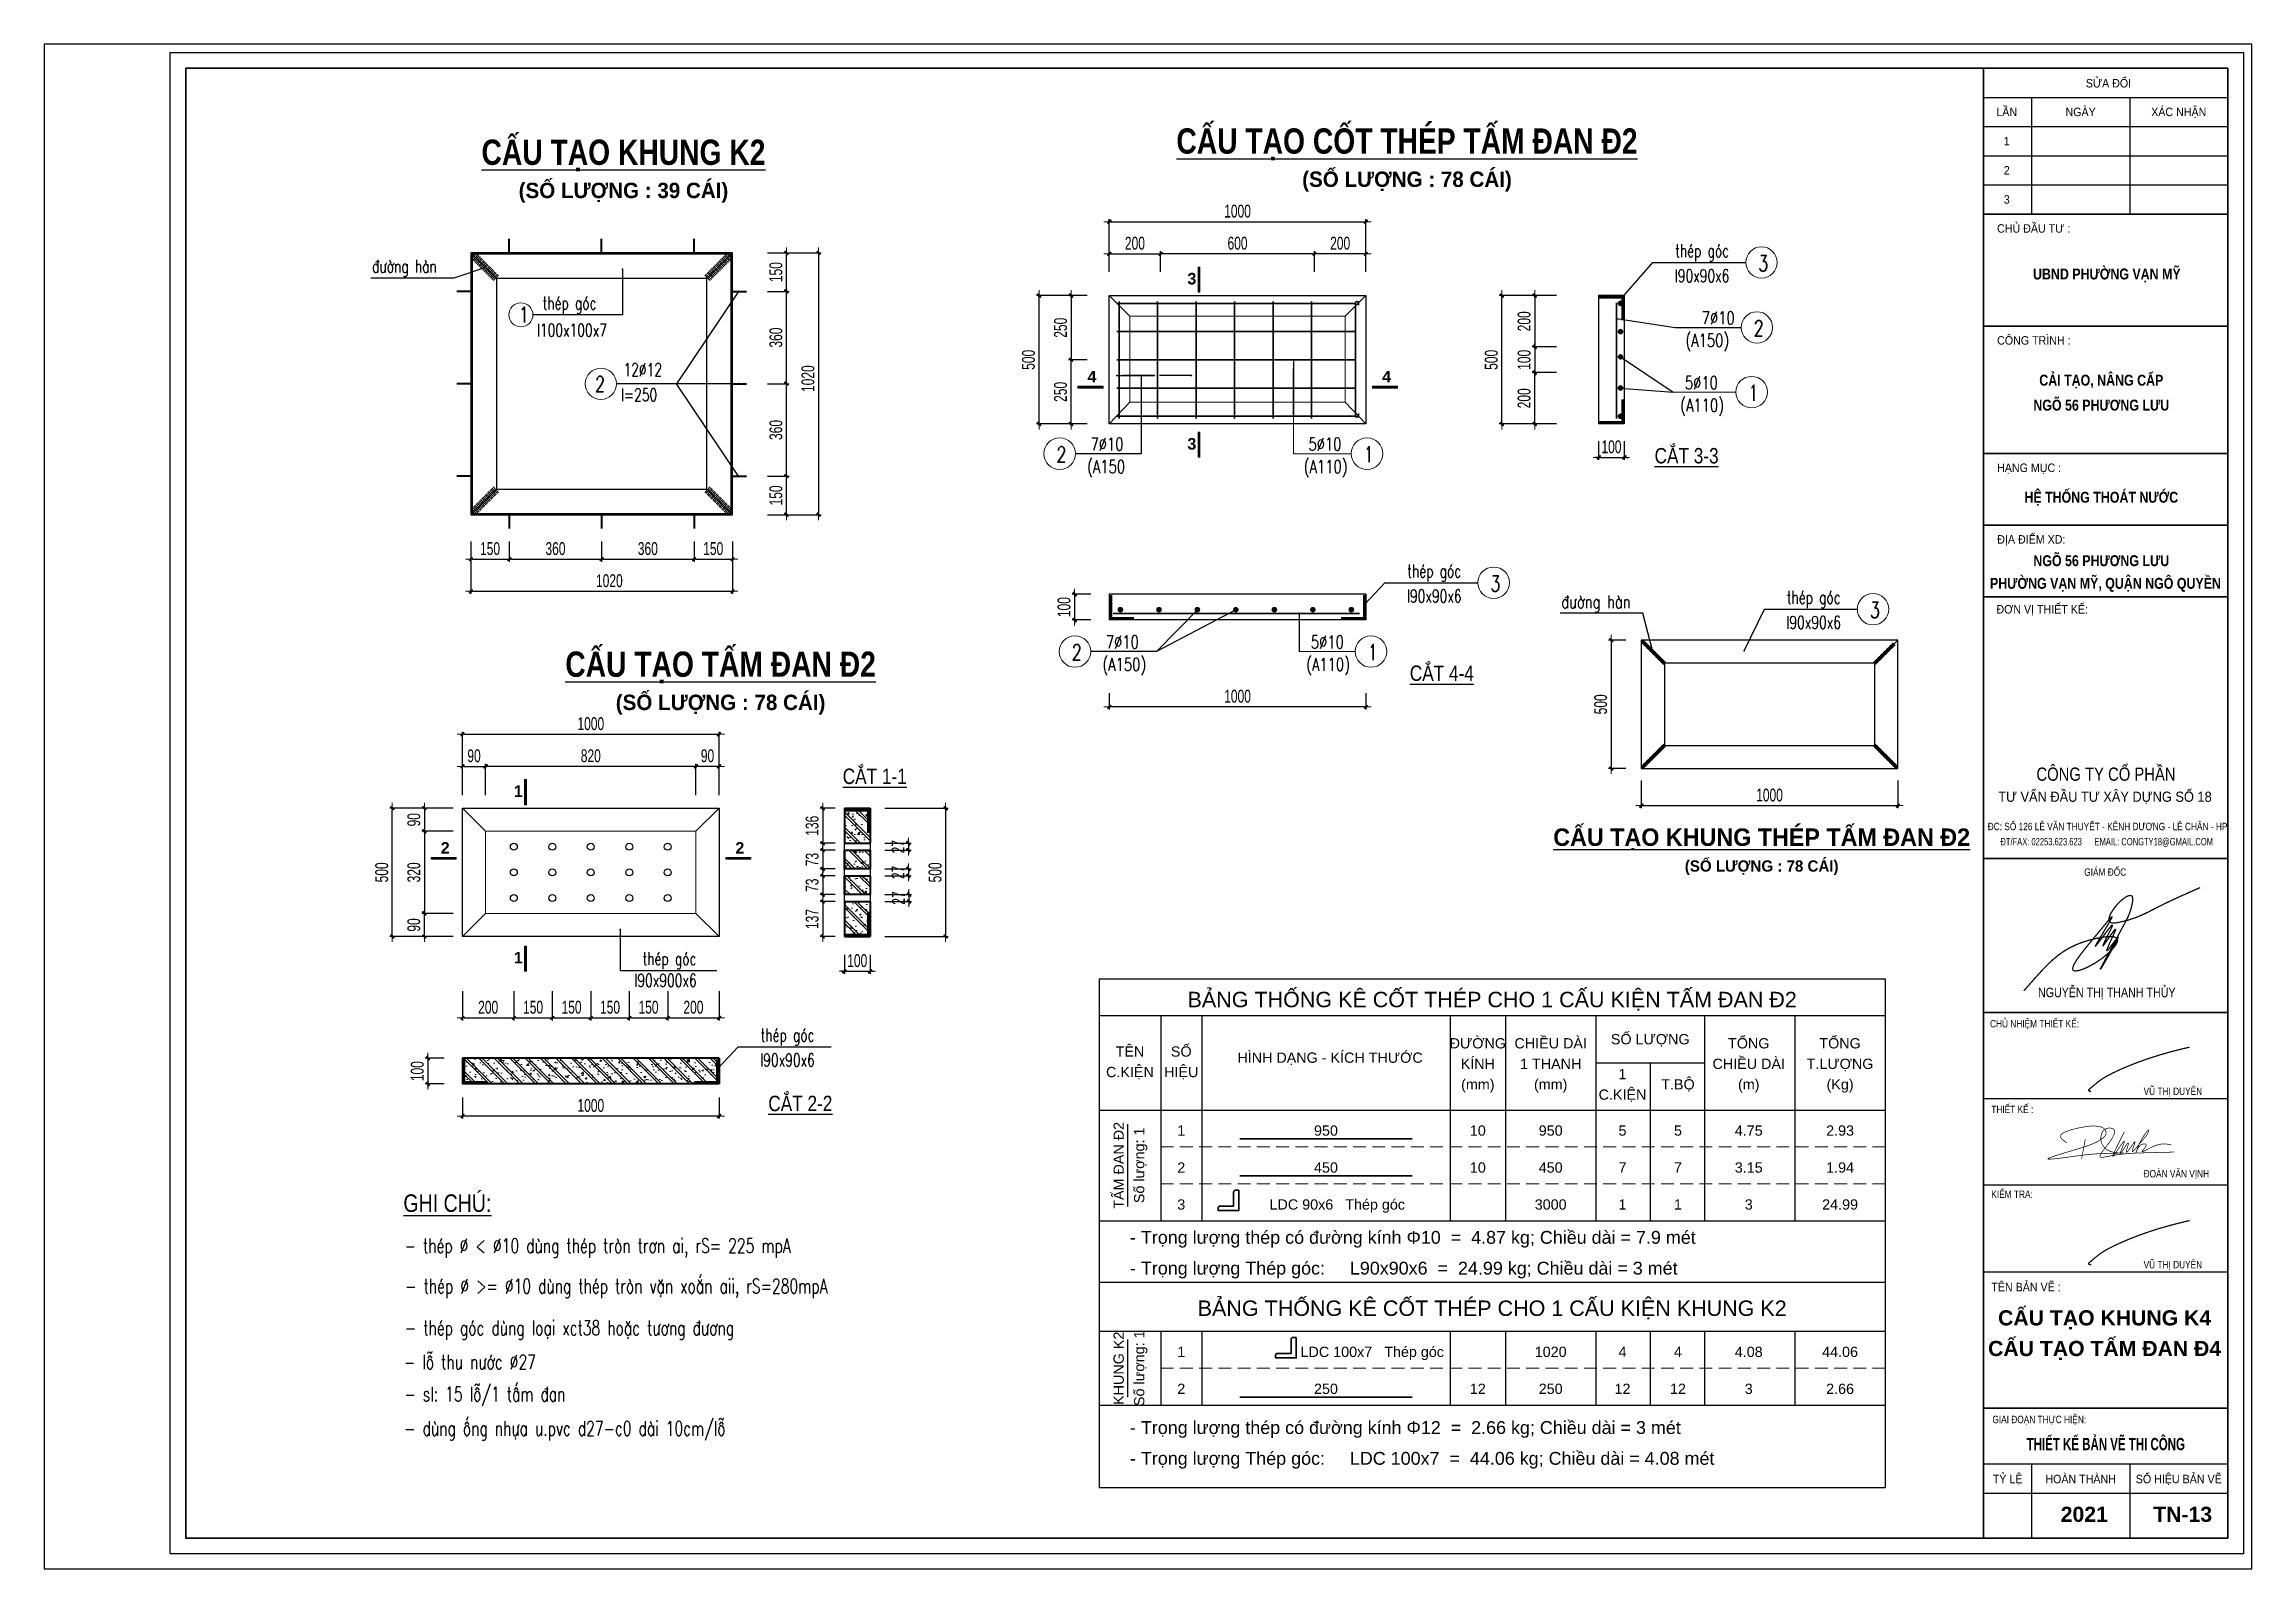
# Model space of a CAD drawing. Header units: inches. Extents: x -676 to 53517, y -16349 to 46516.
# Drawn here: x 44911 to 53517, y 21012 to 26952 of the extents above; entities that cross this region are included whole.
import ezdxf
from ezdxf.enums import TextEntityAlignment as Align

# ---------------------------------------------------------------- set-up
doc = ezdxf.new("R2010")
doc.units = ezdxf.units.IN
doc.header["$MEASUREMENT"] = 0
doc.linetypes.add('HIDDEN', pattern=[0.375, 0.25, -0.125])
doc.linetypes.add('HIDDENX2', pattern=[0.75, 0.5, -0.25])
for name, color, linetype, lineweight in [('2 - Text2', 2, 'Continuous', 20), ('39 - Net manh', 39, 'Continuous', 18), ('4 - Cat BT', 4, 'Continuous', 35), ('dim', 144, 'Continuous', 13), ('EG Text1', 3, 'Continuous', 20), ('ISO', 153, 'Continuous', 13), ('LC Dim', 8, 'Continuous', 18), ('LC Hatch', 252, 'Continuous', 9), ('LC ISO', 153, 'Continuous', 13), ('LC MANH DUT', 35, 'HIDDEN', 5), ('LC Net dam 1', 30, 'Continuous', 30), ('LC Net dam2', 6, 'Continuous', 40), ('LC Net thay', 7, 'Continuous', 25), ('LC Text1', 3, 'Continuous', 20), ('LC Text2', 7, 'Continuous', 25), ('MANH', 8, 'Continuous', 15), ('NetMo', 9, 'HIDDENX2', 0), ('TEXT', 7, 'Continuous', 20), ('THEP', 1, 'Continuous', 35), ('THEPDOC', 1, 'Continuous', 40), ('WALL', 31, 'Continuous', 35)]:
    doc.layers.add(name, color=color, linetype=linetype, lineweight=lineweight)
for name, color, linetype in [('BT7-THAY', 7, 'Continuous'), ('duong han', 112, 'Continuous'), ('ENTTNTHIETKE1', 2, 'Continuous'), ('GHICHU', 7, 'Continuous'), ('KHUNGTEN', 5, 'Continuous'), ('T.bao', 6, 'Continuous'), ('TXT', 5, 'Continuous')]:
    doc.layers.add(name, color=color, linetype=linetype)
doc.styles.add('EG 1', font='')
doc.styles.add('EG Huy', font='vnsimli.shx', dxfattribs={"width": 0.75})
doc.styles.add('Hoa', font='micross.ttf')
doc.styles.add('HOATBIF', font='hoatbif.shx', dxfattribs={"width": 0.7})
doc.styles.add('LC 1', font='')
doc.styles.add('LC 3', font='vnsimli.shx', dxfattribs={"width": 0.75})
doc.styles.add('LC3', font='', dxfattribs={"width": 0.8})
doc.styles.add('style1', font='')
doc.styles.add('T2', font='', dxfattribs={"width": 0.8})
doc.styles.add('Ten ban ve', font='', dxfattribs={"height": 500})
doc.styles.add('THANG2', font='')
doc.styles.add('THUONG', font='', dxfattribs={"height": 40})
doc.styles.add('VnAvantH-B', font='')
doc.styles.get('EG 1').set_extended_font_data('.VnAvantH', bold=True)
doc.styles.get('LC 1').set_extended_font_data('.VnAvantH', bold=True)
doc.styles.get('LC3').set_extended_font_data('.VnArialH', bold=True)
doc.styles.get('style1').set_extended_font_data('.VnAvantH')
doc.styles.get('T2').set_extended_font_data('.VnArialH')
doc.styles.get('Ten ban ve').set_extended_font_data('.VnHelvetInsH', bold=True)
doc.styles.get('THANG2').set_extended_font_data('.VnHelvetInsH', bold=True)
doc.styles.get('THUONG').set_extended_font_data('.VnArial')
doc.styles.get('VnAvantH-B').set_extended_font_data('.VnAvantH', bold=True)
doc.dimstyles.new('1-100(1-25)', dxfattribs={"dimscale": 25, "dimtxt": 2.5, "dimasz": 0.35, "dimexe": 0.5, "dimexo": 0, "dimgap": 0.8, "dimtad": 1, "dimdec": 0, "dimzin": 0, "dimdsep": 46, "dimtxsty": 'HOATBIF', "dimblk1": 'DOT', "dimblk2": 'DOT', "dimsah": 1, "dimcen": -1, "dimdle": 1, "dimclrd": 256, "dimclre": 256, "dimclrt": 4, "dimadec": 3, "dimazin": 2, "dimtfac": 0.333333, "dimtdec": 0, "dimtix": 1, "dimtmove": 2, "dimatfit": 3, "dimldrblk": 'DOT', "dimfxl": 1, "dimtvp": 0.833333, "dimtolj": 1, "dimtzin": 0, "dimarcsym": 0})

msp = doc.modelspace()

# ---------------------------------------------------------------- texts
at = {"layer": 'EG Text1', "color": 3, "style": 'EG Huy'}
for s, width, p in [('thÐp gãc', 0.7, (51269, 26122.9, 0)), ('®\xadêng hµn', 0.7, (46189.7, 26062.3, 0)), ('l90x90x6', 0.7, (51267.2, 26025, 0)), ('thÐp gãc', 0.7, (46854.4, 25918.8, 0)), ('7%%C10', 0.75, (51372.2, 25861, 0)), ('l100x100x7', 0.7, (46831.8, 25813, 0)), ('(A150)', 0.75, (51308.7, 25773.2, 0)), ('5%%C10', 0.75, (51306.8, 25608.3, 0)), ('(A110)', 0.75, (51288.5, 25520.6, 0)), ('7%%C10', 0.75, (48990, 25369.2, 0)), ('5%%C10', 0.75, (49839.4, 25369.2, 0)), ('(A150', 0.75, (48976.7, 25281.5, 0)), ('(A110)', 0.75, (49821.1, 25281.5, 0)), ('thÐp gãc', 0.7, (50224.9, 24875.1, 0)), ('l90x90x6', 0.7, (50223.1, 24777.3, 0)), ('®\xadêng hµn', 0.75, (50824.8, 24754.9, 0)), ('thÐp gãc', 0.7, (51703.9, 24772.1, 0)), ('l90x90x6', 0.7, (51702.1, 24674.3, 0)), ('7%%C10', 0.75, (49049.7, 24598.4, 0)), ('5%%C10', 0.75, (49848.9, 24598.4, 0)), ('(A150)', 0.75, (49036.4, 24510.7, 0)), ('(A110)', 0.75, (49830.6, 24510.7, 0)), ('thÐp gãc', 0.7, (47243.9, 23364.8, 0)), ('l90x900x6', 0.7, (47211.8, 23279.9, 0)), ('thÐp gãc', 0.7, (47704, 23067.4, 0)), ('l90x90x6', 0.7, (47702.2, 22969.5, 0))]:
    msp.add_text(s, height=50, dxfattribs=dict(at, width=width)).set_placement(p)
at = {"layer": 'GHICHU', "color": 0, "style": 'THANG2'}
for s, height, p in [('cÊu t¹o khung k4', 59.127, (52942.7, 21960.5, 0)), ('cÊu t¹o tÊm ®an ®4', 59.127, (52942.7, 21841.3, 0)), ('2021', 59.13, (52863.4, 21195.2, 0)), ('TN-13', 59.13, (53247, 21195.2, 0))]:
    msp.add_text(s, height=height, dxfattribs=at).set_placement(p, align=Align.CENTER)
at = {"layer": 'LC Text1', "color": 3, "style": 'LC 3', "width": 0.7}
for s, height, p in [('12%%C12', 50, (47169.7, 25659.1, 0)), ('l=250', 50, (47159.9, 25561.2, 0)), ('- thÐp %%C < %%C10 dïng thÐp trßn tr¬n ai, rS= 225 mpA', 56.803, (46316.4, 22242.8, 0)), ('- thÐp %%C >= %%C10 dïng thÐp trßn vÆn xo¾n aii, rS=280mpA', 56.803, (46318.5, 22085.6, 0)), ('- thÐp gãc dïng lo¹i xct38 hoÆc t\xad¬ng ®\xad¬ng', 56.803, (46317.4, 21922.9, 0)), ('- lç thu n\xadíc %%C27', 56.803, (46313.8, 21789.8, 0)), ('- sl: 15 lç/1 tÊm ®an', 56.803, (46315.9, 21664.8, 0)), ('- dïng èng nhùa u.pvc d27-c0 dµi 10cm/lç', 56.803, (46314.9, 21531, 0))]:
    msp.add_text(s, height=height, dxfattribs=at).set_placement(p)
at = {"layer": 'LC Text1', "style": 'Hoa'}
for s, p in [('1', (49343.6, 22687.8, 0)), ('950', (49907.6, 22687.8, 0)), ('10', (50499.6, 22687.8, 0)), ('950', (50783.6, 22687.8, 0)), ('5', (51063.6, 22687.8, 0)), ('5', (51279.6, 22687.8, 0)), ('4.75', (51555.6, 22687.8, 0)), ('2.93', (51911.6, 22687.8, 0)), ('2', (49343.6, 22543.8, 0)), ('450', (49907.6, 22543.8, 0)), ('10', (50499.6, 22543.8, 0)), ('450', (50783.6, 22543.8, 0)), ('7', (51063.6, 22543.8, 0)), ('7', (51279.6, 22543.8, 0)), ('3.15', (51555.6, 22543.8, 0)), ('1.94', (51911.6, 22543.8, 0)), ('3', (49343.6, 22399.8, 0)), ('1', (49343.6, 21825.7, 0)), ('2', (49343.6, 21681.7, 0)), ('250', (49907.6, 21681.7, 0)), ('12', (50499.6, 21681.7, 0)), ('250', (50783.6, 21681.7, 0)), ('12', (51063.6, 21681.7, 0)), ('12', (51279.6, 21681.7, 0)), ('3', (51555.6, 21681.7, 0)), ('2.66', (51911.6, 21681.7, 0))]:
    msp.add_text(s, height=40, dxfattribs=at).set_placement(p, align=Align.BOTTOM_CENTER)
at = {"layer": 'LC Text1', "color": 7, "style": 'Hoa'}
for s, p in [('LDC 90x6   Thép góc', (50215.7, 22399.8, 0)), ('LDC 100x7   Thép góc', (50367.6, 21825.7, 0))]:
    msp.add_text(s, height=40, dxfattribs=at).set_placement(p, align=Align.BOTTOM_RIGHT)
for s, p in [('3000', (50783.6, 22399.8, 0)), ('1', (51063.6, 22399.8, 0)), ('1', (51279.6, 22399.8, 0)), ('3', (51555.6, 22399.8, 0)), ('24.99', (51911.6, 22399.8, 0)), ('1020', (50783.6, 21825.7, 0)), ('4', (51063.6, 21825.7, 0)), ('4', (51279.6, 21825.7, 0)), ('4.08', (51555.6, 21825.7, 0)), ('44.06', (51911.6, 21825.7, 0))]:
    msp.add_text(s, height=40, dxfattribs=at).set_placement(p, align=Align.BOTTOM_CENTER)
at = {"layer": 'LC Text2', "ltscale": 100, "style": 'LC 3', "width": 0.75}
for s, p in [('3', (51592.7, 26068.1, -2.2)), ('1', (46762, 25867.5, 0)), ('2', (51574.7, 25815, -2.2)), ('1', (51554.4, 25563.2, 0)), ('2', (48857, 25323.2, 0)), ('1', (50055, 25323.2, -2.2)), ('3', (50548.6, 24820.4, -2.2)), ('3', (52027.6, 24717.4, -2.2)), ('2', (48916.7, 24552.4, 0)), ('1', (50070.5, 24552.4, -2.2))]:
    msp.add_text(s, height=61.1, dxfattribs=at).set_placement(p)
msp.add_text('2', height=61.1, dxfattribs=at).set_placement((47078.4, 25597.3, 0), align=Align.CENTER)
at = {"layer": 'LC Text2', "style": 'T2', "width": 0.8}
for s, p in [('%%Uc¾t 3-3', (51188.6, 25318.9, 0)), ('%%Uc¾t 4-4', (50234.5, 24471.5, 0)), ('%%Uc¾t 1-1', (48024, 24070, 0)), ('%%Uc¾t 2-2', (47734, 22795.5, 0))]:
    msp.add_text(s, height=60, rotation=359.99922, dxfattribs=at).set_placement(p)
at = {"layer": 'LC Text2', "color": 4, "style": 'Hoa'}
for s, p in [('BẢNG THỐNG KÊ CỐT THÉP CHO 1 CẤU KIỆN TẤM ĐAN Đ2', (50555.6, 23200.3, 0)), ('BẢNG THỐNG KÊ CỐT THÉP CHO 1 CẤU KIỆN KHUNG K2', (50555.6, 21997.7, 0))]:
    msp.add_text(s, height=60, dxfattribs=at).set_placement(p, align=Align.CENTER)
at = {"layer": 'LC Text2'}
for s, style, p in [('ĐƯỜNG', 'Hoa', (50499.6, 23039.8, 0)), ('CHIỀU DÀI', 'Hoa', (50783.6, 23039.8, 0)), ('SỐ LƯỢNG', 'Hoa', (51171.6, 23055.8, 0)), ('TỔNG', 'Hoa', (51555.6, 23039.8, 0)), ('TỔNG', 'Hoa', (51911.6, 23039.8, 0)), ('C.KIỆN', 'Hoa', (49143.6, 22927.8, 0)), ('TÊN', 'Hoa', (49143.6, 23007.8, 0)), ('HIỆU', 'Hoa', (49343.6, 22927.8, 0)), ('SỐ', 'Hoa', (49343.6, 23007.8, 0)), ('HÌNH DẠNG - KÍCH THƯỚC', 'Hoa', (49923.6, 22983.8, 0)), ('KÍNH', 'Hoa', (50499.6, 22959.8, 0)), ('1 THANH', 'Hoa', (50783.6, 22959.8, 0)), ('CHIỀU DÀI', 'Hoa', (51555.6, 22959.8, 0)), ('T.LƯỢNG', 'Hoa', (51911.6, 22959.8, 0)), ('(mm)', 'THUONG', (50499.6, 22879.8, 0)), ('(mm)', 'THUONG', (50783.6, 22879.8, 0)), ('C.KIỆN', 'Hoa', (51063.6, 22839.8, 0)), ('1', 'Hoa', (51063.6, 22919.8, 0)), ('T.BỘ', 'Hoa', (51279.6, 22879.8, 0)), ('(m)', 'THUONG', (51555.6, 22879.8, 0)), ('(Kg)', 'THUONG', (51911.6, 22879.8, 0))]:
    msp.add_text(s, height=40, dxfattribs=dict(at, style=style)).set_placement(p, align=Align.CENTER)
at = {"layer": 'LC Text2', "style": 'Hoa'}
for s, p in [('TẤM ĐAN Đ2', (49119.6, 22584.2, 0)), ('Số lượng: 1', (49199.6, 22584.2, 0)), ('KHUNG K2', (49119.6, 21793.7, 0)), ('Số lượng: 1', (49199.6, 21793.7, 0))]:
    msp.add_text(s, height=40, rotation=90.00021, dxfattribs=at).set_placement(p, align=Align.CENTER)
at = {"layer": 'LC Text2', "style": 'T2', "width": 0.8}
msp.add_text('%%Ughi chó:', height=68.164, dxfattribs=at).set_placement((46311.7, 22402.9, 0))
at = {"layer": 'LC Text2', "style": 'Hoa'}
for s, p in [('- Trọng lượng thép có đường kính Φ10  =  4.87 kg; Chiều dài = 7.9 mét', (49143.6, 22278.7, 0)), ('- Trọng lượng Thép góc:     L90x90x6  =  24.99 kg; Chiều dài = 3 mét', (49143.6, 22158.7, 0)), ('- Trọng lượng thép có đường kính Φ12  =  2.66 kg; Chiều dài = 3 mét', (49143.6, 21537.7, 0)), ('- Trọng lượng Thép góc:     LDC 100x7  =  44.06 kg; Chiều dài = 4.08 mét', (49143.6, 21417.7, 0))]:
    msp.add_text(s, height=50, dxfattribs=at).set_placement(p)
at = {"layer": 'TEXT', "ltscale": 0.2, "style": 'Ten ban ve'}
for s, p in [('3', (49367.5, 26016.3, 0)), ('4', (48978, 25634.5, 0)), ('4', (50126.5, 25634.5, 0)), ('3', (49367.5, 25372.7, 0)), ('1', (46742.1, 24019.4, 0)), ('2', (46457.1, 23798.5, 0)), ('2', (47605.6, 23798.5, 0)), ('1', (46742.1, 23370.8, 0))]:
    msp.add_text(s, height=45.1, dxfattribs=at).set_placement(p)

# ---------------------------------------------------------------- blocks, each defined once
blk = doc.blocks.new('DOT')
at = {"layer": 'LC Dim'}
blk.add_line((-3, 0), (3, 0), dxfattribs=at)
at = {"layer": 'LC Dim', "color": 4}
blk.add_line((-1, -1), (1, 1), dxfattribs=at)
blk.add_lwpolyline([(0.5, 1), (-1, -0.5), (-0.5, -1), (1, 0.5)], close=True, dxfattribs=at)
blk = doc.blocks.new('*D238')
at = {"layer": 'Defpoints', "color": 0, "transparency": 16777216}
for p in [(47730.3, 26139.2), (47730.3, 25119.2), (47929.7, 25119.2)]:
    blk.add_point(p, dxfattribs=at)
at = {"layer": 'LC Dim', "lineweight": -2, "transparency": 16777216}
for p, q in [((47730.3, 26139.2), (47939.7, 26139.2)), ((47929.7, 26132.2), (47929.7, 25126.2)), ((47730.3, 25119.2), (47939.7, 25119.2))]:
    blk.add_line(p, q, dxfattribs=at)
at = {"layer": 'LC Dim', "lineweight": -2, "transparency": 16777216, "xscale": 7, "yscale": 7, "zscale": 7}
for p, rotation in [((47929.7, 26139.2), 90), ((47929.7, 25119.2), 270)]:
    blk.add_blockref('DOT', p, dxfattribs=dict(at, rotation=rotation))
at = {"layer": 'LC Dim', "color": 4, "transparency": 16777216, "insert": (47888.7, 25649.2), "char_height": 50, "attachment_point": 5, "rotation": 90, "style": 'HOATBIF'}
blk.add_mtext('\\A1;1020', dxfattribs=at)
blk = doc.blocks.new('_Dot')
at = {"color": 0, "linetype": 'ByBlock', "lineweight": -2}
blk.add_line((-0.5, 0), (-1, 0), dxfattribs=at)
at = {"color": 0, "linetype": 'ByBlock', "const_width": 0.5}
blk.add_lwpolyline([(-0.25, 0, 1), (0.25, 0, 1)], format="xyb", close=True, dxfattribs=at)
blk = doc.blocks.new('*D239')
at = {"layer": 'Defpoints', "color": 0, "transparency": 16777216}
for p in [(47730.3, 25269.2, 5), (47804.7, 25269.2), (47730.3, 25119.2)]:
    blk.add_point(p, dxfattribs=at)
at = {"layer": 'LC Dim', "lineweight": -2, "transparency": 16777216}
for p, q in [((47730.3, 25269.2), (47814.7, 25269.2)), ((47804.7, 25126.2), (47804.7, 25262.2)), ((47730.3, 25119.2), (47814.7, 25119.2))]:
    blk.add_line(p, q, dxfattribs=at)
at = {"layer": 'LC Dim', "lineweight": -2, "transparency": 16777216, "xscale": 7, "yscale": 7, "zscale": 7}
for p, rotation in [((47804.7, 25269.2), 90), ((47804.7, 25119.2), 270)]:
    blk.add_blockref('DOT', p, dxfattribs=dict(at, rotation=rotation))
at = {"layer": 'LC Dim', "color": 4, "transparency": 16777216, "insert": (47763.7, 25194.2), "char_height": 50, "attachment_point": 5, "rotation": 90, "style": 'HOATBIF'}
blk.add_mtext('\\A1;150', dxfattribs=at)
blk = doc.blocks.new('*D240')
at = {"layer": 'Defpoints', "color": 0, "transparency": 16777216}
for p in [(47730.3, 25989.2), (47804.7, 25989.2), (47730.3, 25629.2)]:
    blk.add_point(p, dxfattribs=at)
at = {"layer": 'LC Dim', "lineweight": -2, "transparency": 16777216}
for p, q in [((47730.3, 25989.2), (47814.7, 25989.2)), ((47804.7, 25636.2), (47804.7, 25982.2)), ((47730.3, 25629.2), (47814.7, 25629.2))]:
    blk.add_line(p, q, dxfattribs=at)
at = {"layer": 'LC Dim', "lineweight": -2, "transparency": 16777216, "xscale": 7, "yscale": 7, "zscale": 7}
for p, rotation in [((47804.7, 25989.2), 90), ((47804.7, 25629.2), 270)]:
    blk.add_blockref('DOT', p, dxfattribs=dict(at, rotation=rotation))
at = {"layer": 'LC Dim', "color": 4, "transparency": 16777216, "insert": (47763.7, 25809.2), "char_height": 50, "attachment_point": 5, "rotation": 90, "style": 'HOATBIF'}
blk.add_mtext('\\A1;360', dxfattribs=at)
blk = doc.blocks.new('*D241')
at = {"layer": 'Defpoints', "color": 0, "transparency": 16777216}
for p in [(47730.3, 26139.2), (47804.7, 26139.2), (47730.3, 25989.2)]:
    blk.add_point(p, dxfattribs=at)
at = {"layer": 'LC Dim', "lineweight": -2, "transparency": 16777216}
for p, q in [((47730.3, 26139.2), (47814.7, 26139.2)), ((47804.7, 25996.2), (47804.7, 26132.2)), ((47730.3, 25989.2), (47814.7, 25989.2))]:
    blk.add_line(p, q, dxfattribs=at)
at = {"layer": 'LC Dim', "lineweight": -2, "transparency": 16777216, "xscale": 7, "yscale": 7, "zscale": 7}
for p, rotation in [((47804.7, 26139.2), 90), ((47804.7, 25989.2), 270)]:
    blk.add_blockref('DOT', p, dxfattribs=dict(at, rotation=rotation))
at = {"layer": 'LC Dim', "color": 4, "transparency": 16777216, "insert": (47763.7, 26064.2), "char_height": 50, "attachment_point": 5, "rotation": 90, "style": 'HOATBIF'}
blk.add_mtext('\\A1;150', dxfattribs=at)
blk = doc.blocks.new('*D242')
at = {"layer": 'Defpoints', "color": 0, "transparency": 16777216}
for p in [(46574.4, 25014.3), (47594.4, 25014.3), (47594.4, 24820.8)]:
    blk.add_point(p, dxfattribs=at)
at = {"layer": 'LC Dim', "lineweight": -2, "transparency": 16777216}
for p, q in [((46574.4, 25014.3), (46574.4, 24810.8)), ((47594.4, 25014.3), (47594.4, 24810.8)), ((46581.4, 24820.8), (47587.4, 24820.8))]:
    blk.add_line(p, q, dxfattribs=at)
at = {"layer": 'LC Dim', "lineweight": -2, "transparency": 16777216, "xscale": 7, "yscale": 7, "zscale": 7, "rotation": 180}
blk.add_blockref('DOT', (46574.4, 24820.8), dxfattribs=at)
at = {"layer": 'LC Dim', "lineweight": -2, "transparency": 16777216, "xscale": 7, "yscale": 7, "zscale": 7}
blk.add_blockref('DOT', (47594.4, 24820.8), dxfattribs=at)
at = {"layer": 'LC Dim', "color": 4, "transparency": 16777216, "insert": (47114.4, 24861.8), "char_height": 50, "attachment_point": 5, "style": 'HOATBIF'}
blk.add_mtext('\\A1;1020', dxfattribs=at)
blk = doc.blocks.new('*D243')
at = {"layer": 'Defpoints', "color": 0, "transparency": 16777216}
for p in [(46574.4, 25014.3), (46724.4, 25014.3), (46724.4, 24945.8)]:
    blk.add_point(p, dxfattribs=at)
at = {"layer": 'LC Dim', "lineweight": -2, "transparency": 16777216}
for p, q in [((46574.4, 25014.3), (46574.4, 24935.8)), ((46724.4, 25014.3), (46724.4, 24935.8)), ((46581.4, 24945.8), (46717.4, 24945.8))]:
    blk.add_line(p, q, dxfattribs=at)
at = {"layer": 'LC Dim', "lineweight": -2, "transparency": 16777216, "xscale": 7, "yscale": 7, "zscale": 7, "rotation": 180}
blk.add_blockref('DOT', (46574.4, 24945.8), dxfattribs=at)
at = {"layer": 'LC Dim', "lineweight": -2, "transparency": 16777216, "xscale": 7, "yscale": 7, "zscale": 7}
blk.add_blockref('DOT', (46724.4, 24945.8), dxfattribs=at)
at = {"layer": 'LC Dim', "color": 4, "transparency": 16777216, "insert": (46649.4, 24986.8), "char_height": 50, "attachment_point": 5, "style": 'HOATBIF'}
blk.add_mtext('\\A1;150', dxfattribs=at)
blk = doc.blocks.new('*D244')
at = {"layer": 'Defpoints', "color": 0, "transparency": 16777216}
for p in [(46724.4, 25014.3), (47084.4, 25014.3), (47084.4, 24945.8)]:
    blk.add_point(p, dxfattribs=at)
at = {"layer": 'LC Dim', "lineweight": -2, "transparency": 16777216}
for p, q in [((46724.4, 25014.3), (46724.4, 24935.8)), ((47084.4, 25014.3), (47084.4, 24935.8)), ((46731.4, 24945.8), (47077.4, 24945.8))]:
    blk.add_line(p, q, dxfattribs=at)
at = {"layer": 'LC Dim', "lineweight": -2, "transparency": 16777216, "xscale": 7, "yscale": 7, "zscale": 7, "rotation": 180}
blk.add_blockref('DOT', (46724.4, 24945.8), dxfattribs=at)
at = {"layer": 'LC Dim', "lineweight": -2, "transparency": 16777216, "xscale": 7, "yscale": 7, "zscale": 7}
blk.add_blockref('DOT', (47084.4, 24945.8), dxfattribs=at)
at = {"layer": 'LC Dim', "color": 4, "transparency": 16777216, "insert": (46904.4, 24986.8), "char_height": 50, "attachment_point": 5, "style": 'HOATBIF'}
blk.add_mtext('\\A1;360', dxfattribs=at)
blk = doc.blocks.new('*D245')
at = {"layer": 'Defpoints', "color": 0, "transparency": 16777216}
for p in [(47084.4, 25014.3), (47444.4, 25014.3), (47444.4, 24945.8)]:
    blk.add_point(p, dxfattribs=at)
at = {"layer": 'LC Dim', "lineweight": -2, "transparency": 16777216}
for p, q in [((47084.4, 25014.3), (47084.4, 24935.8)), ((47444.4, 25014.3), (47444.4, 24935.8)), ((47091.4, 24945.8), (47437.4, 24945.8))]:
    blk.add_line(p, q, dxfattribs=at)
at = {"layer": 'LC Dim', "lineweight": -2, "transparency": 16777216, "xscale": 7, "yscale": 7, "zscale": 7, "rotation": 180}
blk.add_blockref('DOT', (47084.4, 24945.8), dxfattribs=at)
at = {"layer": 'LC Dim', "lineweight": -2, "transparency": 16777216, "xscale": 7, "yscale": 7, "zscale": 7}
blk.add_blockref('DOT', (47444.4, 24945.8), dxfattribs=at)
at = {"layer": 'LC Dim', "color": 4, "transparency": 16777216, "insert": (47264.4, 24986.8), "char_height": 50, "attachment_point": 5, "style": 'HOATBIF'}
blk.add_mtext('\\A1;360', dxfattribs=at)
blk = doc.blocks.new('*D246')
at = {"layer": 'Defpoints', "color": 0, "transparency": 16777216}
for p in [(47444.4, 25014.3), (47594.4, 25014.3), (47594.4, 24945.8)]:
    blk.add_point(p, dxfattribs=at)
at = {"layer": 'LC Dim', "lineweight": -2, "transparency": 16777216}
for p, q in [((47444.4, 25014.3), (47444.4, 24935.8)), ((47594.4, 25014.3), (47594.4, 24935.8)), ((47451.4, 24945.8), (47587.4, 24945.8))]:
    blk.add_line(p, q, dxfattribs=at)
at = {"layer": 'LC Dim', "lineweight": -2, "transparency": 16777216, "xscale": 7, "yscale": 7, "zscale": 7, "rotation": 180}
blk.add_blockref('DOT', (47444.4, 24945.8), dxfattribs=at)
at = {"layer": 'LC Dim', "lineweight": -2, "transparency": 16777216, "xscale": 7, "yscale": 7, "zscale": 7}
blk.add_blockref('DOT', (47594.4, 24945.8), dxfattribs=at)
at = {"layer": 'LC Dim', "color": 4, "transparency": 16777216, "insert": (47519.4, 24986.8), "char_height": 50, "attachment_point": 5, "style": 'HOATBIF'}
blk.add_mtext('\\A1;150', dxfattribs=at)
blk = doc.blocks.new('*D217')
at = {"layer": 'Defpoints', "color": 0, "transparency": 16777216}
for p in [(47730.3, 25629.2), (47804.7, 25629.2), (47730.3, 25269.2)]:
    blk.add_point(p, dxfattribs=at)
at = {"layer": 'LC Dim', "lineweight": -2, "transparency": 16777216}
for p, q in [((47730.3, 25629.2), (47814.7, 25629.2)), ((47804.7, 25276.2), (47804.7, 25622.2)), ((47730.3, 25269.2), (47814.7, 25269.2))]:
    blk.add_line(p, q, dxfattribs=at)
at = {"layer": 'LC Dim', "lineweight": -2, "transparency": 16777216, "xscale": 7, "yscale": 7, "zscale": 7}
for p, rotation in [((47804.7, 25629.2), 90), ((47804.7, 25269.2), 270)]:
    blk.add_blockref('DOT', p, dxfattribs=dict(at, rotation=rotation))
at = {"layer": 'LC Dim', "color": 4, "transparency": 16777216, "insert": (47763.7, 25449.2), "char_height": 50, "attachment_point": 5, "rotation": 90, "style": 'HOATBIF'}
blk.add_mtext('\\A1;360', dxfattribs=at)
blk = doc.blocks.new('*D218')
at = {"layer": 'Defpoints', "color": 0, "transparency": 16777216}
for p in [(47542.1, 24263.7), (46542.1, 24026.8, 0), (47542.1, 24026.8, 0)]:
    blk.add_point(p, dxfattribs=at)
at = {"layer": 'LC Dim', "lineweight": -2, "transparency": 16777216}
for p, q in [((46542.1, 24026.8), (46542.1, 24273.7)), ((47542.1, 24026.8), (47542.1, 24273.7)), ((46549.1, 24263.7), (47535.1, 24263.7))]:
    blk.add_line(p, q, dxfattribs=at)
at = {"layer": 'LC Dim', "lineweight": -2, "transparency": 16777216, "xscale": 7, "yscale": 7, "zscale": 7, "rotation": 180}
blk.add_blockref('DOT', (46542.1, 24263.7), dxfattribs=at)
at = {"layer": 'LC Dim', "lineweight": -2, "transparency": 16777216, "xscale": 7, "yscale": 7, "zscale": 7}
blk.add_blockref('DOT', (47542.1, 24263.7), dxfattribs=at)
at = {"layer": 'LC Dim', "color": 4, "transparency": 16777216, "insert": (47042.1, 24304.7), "char_height": 50, "attachment_point": 5, "style": 'HOATBIF'}
blk.add_mtext('\\A1;1000', dxfattribs=at)
blk = doc.blocks.new('*D219')
at = {"layer": 'Defpoints', "color": 0, "transparency": 16777216}
for p in [(46632.1, 24138.7), (46542.1, 24026.8), (46632.1, 24026.8)]:
    blk.add_point(p, dxfattribs=at)
at = {"layer": 'LC Dim', "lineweight": -2, "transparency": 16777216}
for p, q in [((46542.1, 24026.8), (46542.1, 24148.7)), ((46549.1, 24138.7), (46625.1, 24138.7)), ((46632.1, 24026.8), (46632.1, 24148.7))]:
    blk.add_line(p, q, dxfattribs=at)
at = {"layer": 'LC Dim', "lineweight": -2, "transparency": 16777216, "xscale": 7, "yscale": 7, "zscale": 7, "rotation": 180}
blk.add_blockref('DOT', (46542.1, 24138.7), dxfattribs=at)
at = {"layer": 'LC Dim', "lineweight": -2, "transparency": 16777216, "xscale": 7, "yscale": 7, "zscale": 7}
blk.add_blockref('DOT', (46632.1, 24138.7), dxfattribs=at)
at = {"layer": 'LC Dim', "color": 4, "transparency": 16777216, "insert": (46587.1, 24179.7), "char_height": 50, "attachment_point": 5, "style": 'HOATBIF'}
blk.add_mtext('\\A1;90', dxfattribs=at)
blk = doc.blocks.new('*D220')
at = {"layer": 'Defpoints', "color": 0, "transparency": 16777216}
for p in [(47452.1, 24138.7), (47452.1, 24026.8), (47542.1, 24026.8)]:
    blk.add_point(p, dxfattribs=at)
at = {"layer": 'LC Dim', "lineweight": -2, "transparency": 16777216}
for p, q in [((47452.1, 24026.8), (47452.1, 24148.7)), ((47535.1, 24138.7), (47459.1, 24138.7)), ((47542.1, 24026.8), (47542.1, 24148.7))]:
    blk.add_line(p, q, dxfattribs=at)
at = {"layer": 'LC Dim', "lineweight": -2, "transparency": 16777216, "xscale": 7, "yscale": 7, "zscale": 7, "rotation": 180}
blk.add_blockref('DOT', (47452.1, 24138.7), dxfattribs=at)
at = {"layer": 'LC Dim', "lineweight": -2, "transparency": 16777216, "xscale": 7, "yscale": 7, "zscale": 7}
blk.add_blockref('DOT', (47542.1, 24138.7), dxfattribs=at)
at = {"layer": 'LC Dim', "color": 4, "transparency": 16777216, "insert": (47497.1, 24179.7), "char_height": 50, "attachment_point": 5, "style": 'HOATBIF'}
blk.add_mtext('\\A1;90', dxfattribs=at)
blk = doc.blocks.new('*D221')
at = {"layer": 'Defpoints', "color": 0, "transparency": 16777216}
for p in [(46632.1, 24138.7), (46632.1, 24026.8), (47452.1, 24026.8)]:
    blk.add_point(p, dxfattribs=at)
at = {"layer": 'LC Dim', "lineweight": -2, "transparency": 16777216}
for p, q in [((46632.1, 24026.8), (46632.1, 24148.7)), ((47445.1, 24138.7), (46639.1, 24138.7)), ((47452.1, 24026.8), (47452.1, 24148.7))]:
    blk.add_line(p, q, dxfattribs=at)
at = {"layer": 'LC Dim', "lineweight": -2, "transparency": 16777216, "xscale": 7, "yscale": 7, "zscale": 7, "rotation": 180}
blk.add_blockref('DOT', (46632.1, 24138.7), dxfattribs=at)
at = {"layer": 'LC Dim', "lineweight": -2, "transparency": 16777216, "xscale": 7, "yscale": 7, "zscale": 7}
blk.add_blockref('DOT', (47452.1, 24138.7), dxfattribs=at)
at = {"layer": 'LC Dim', "color": 4, "transparency": 16777216, "insert": (47042.1, 24179.7), "char_height": 50, "attachment_point": 5, "style": 'HOATBIF'}
blk.add_mtext('\\A1;820', dxfattribs=at)
blk = doc.blocks.new('*D222')
at = {"layer": 'Defpoints', "color": 0, "transparency": 16777216}
for p in [(46268.4, 23975.7), (46505.3, 23975.7), (46505.3, 23475.7)]:
    blk.add_point(p, dxfattribs=at)
at = {"layer": 'LC Dim', "lineweight": -2, "transparency": 16777216}
for p, q in [((46505.3, 23975.7), (46258.4, 23975.7)), ((46268.4, 23482.7), (46268.4, 23968.7)), ((46505.3, 23475.7), (46258.4, 23475.7))]:
    blk.add_line(p, q, dxfattribs=at)
at = {"layer": 'LC Dim', "lineweight": -2, "transparency": 16777216, "xscale": 7, "yscale": 7, "zscale": 7}
for p, rotation in [((46268.4, 23975.7), 90), ((46268.4, 23475.7), 270)]:
    blk.add_blockref('DOT', p, dxfattribs=dict(at, rotation=rotation))
at = {"layer": 'LC Dim', "color": 4, "transparency": 16777216, "insert": (46227.4, 23725.7), "char_height": 50, "attachment_point": 5, "rotation": 90, "style": 'HOATBIF'}
blk.add_mtext('\\A1;500', dxfattribs=at)
blk = doc.blocks.new('*D223')
at = {"layer": 'Defpoints', "color": 0, "transparency": 16777216}
for p in [(46393.4, 23565.7), (46505.3, 23565.7), (46505.3, 23475.7)]:
    blk.add_point(p, dxfattribs=at)
at = {"layer": 'LC Dim', "lineweight": -2, "transparency": 16777216}
for p, q in [((46505.3, 23565.7), (46383.4, 23565.7)), ((46393.4, 23482.7), (46393.4, 23558.7)), ((46505.3, 23475.7), (46383.4, 23475.7))]:
    blk.add_line(p, q, dxfattribs=at)
at = {"layer": 'LC Dim', "lineweight": -2, "transparency": 16777216, "xscale": 7, "yscale": 7, "zscale": 7}
for p, rotation in [((46393.4, 23565.7), 90), ((46393.4, 23475.7), 270)]:
    blk.add_blockref('DOT', p, dxfattribs=dict(at, rotation=rotation))
at = {"layer": 'LC Dim', "color": 4, "transparency": 16777216, "insert": (46352.4, 23520.7), "char_height": 50, "attachment_point": 5, "rotation": 90, "style": 'HOATBIF'}
blk.add_mtext('\\A1;90', dxfattribs=at)
blk = doc.blocks.new('*D224')
at = {"layer": 'Defpoints', "color": 0, "transparency": 16777216}
for p in [(46505.3, 23975.7), (46393.4, 23885.7), (46505.3, 23885.7)]:
    blk.add_point(p, dxfattribs=at)
at = {"layer": 'LC Dim', "lineweight": -2, "transparency": 16777216}
for p, q in [((46505.3, 23975.7), (46383.4, 23975.7)), ((46393.4, 23968.7), (46393.4, 23892.7)), ((46505.3, 23885.7), (46383.4, 23885.7))]:
    blk.add_line(p, q, dxfattribs=at)
at = {"layer": 'LC Dim', "lineweight": -2, "transparency": 16777216, "xscale": 7, "yscale": 7, "zscale": 7}
for p, rotation in [((46393.4, 23975.7), 90), ((46393.4, 23885.7), 270)]:
    blk.add_blockref('DOT', p, dxfattribs=dict(at, rotation=rotation))
at = {"layer": 'LC Dim', "color": 4, "transparency": 16777216, "insert": (46352.4, 23930.7), "char_height": 50, "attachment_point": 5, "rotation": 90, "style": 'HOATBIF'}
blk.add_mtext('\\A1;90', dxfattribs=at)
blk = doc.blocks.new('*D225')
at = {"layer": 'Defpoints', "color": 0, "transparency": 16777216}
for p in [(46505.3, 23885.7), (46393.4, 23565.7), (46505.3, 23565.7)]:
    blk.add_point(p, dxfattribs=at)
at = {"layer": 'LC Dim', "lineweight": -2, "transparency": 16777216}
for p, q in [((46505.3, 23885.7), (46383.4, 23885.7)), ((46393.4, 23878.7), (46393.4, 23572.7)), ((46505.3, 23565.7), (46383.4, 23565.7))]:
    blk.add_line(p, q, dxfattribs=at)
at = {"layer": 'LC Dim', "lineweight": -2, "transparency": 16777216, "xscale": 7, "yscale": 7, "zscale": 7}
for p, rotation in [((46393.4, 23885.7), 90), ((46393.4, 23565.7), 270)]:
    blk.add_blockref('DOT', p, dxfattribs=dict(at, rotation=rotation))
at = {"layer": 'LC Dim', "color": 4, "transparency": 16777216, "insert": (46352.4, 23725.7), "char_height": 50, "attachment_point": 5, "rotation": 90, "style": 'HOATBIF'}
blk.add_mtext('\\A1;320', dxfattribs=at)
blk = doc.blocks.new('*D226')
at = {"layer": 'Defpoints', "color": 0, "transparency": 16777216}
for p in [(48030.7, 23403.8), (48130.7, 23403.8), (48130.7, 23340.5)]:
    blk.add_point(p, dxfattribs=at)
at = {"layer": 'LC Dim', "lineweight": -2, "transparency": 16777216}
for p, q in [((48023.7, 23340.5), (48016.7, 23340.5)), ((48030.7, 23403.8), (48030.7, 23330.5)), ((48030.7, 23340.5), (48130.7, 23340.5)), ((48130.7, 23403.8), (48130.7, 23330.5)), ((48137.7, 23340.5), (48144.7, 23340.5))]:
    blk.add_line(p, q, dxfattribs=at)
at = {"layer": 'LC Dim', "lineweight": -2, "transparency": 16777216, "xscale": 7, "yscale": 7, "zscale": 7}
blk.add_blockref('DOT', (48030.7, 23340.5), dxfattribs=at)
at = {"layer": 'LC Dim', "lineweight": -2, "transparency": 16777216, "xscale": 7, "yscale": 7, "zscale": 7, "rotation": 180}
blk.add_blockref('DOT', (48130.7, 23340.5), dxfattribs=at)
at = {"layer": 'LC Dim', "color": 4, "transparency": 16777216, "insert": (48080.7, 23381.5), "char_height": 50, "attachment_point": 5, "style": 'HOATBIF'}
blk.add_mtext('\\A1;100', dxfattribs=at)
blk = doc.blocks.new('*D227')
at = {"layer": 'Defpoints', "color": 0, "transparency": 16777216}
for p in [(46470.2, 23001.3), (46406.9, 22901.3), (46470.2, 22901.3)]:
    blk.add_point(p, dxfattribs=at)
at = {"layer": 'LC Dim', "lineweight": -2, "transparency": 16777216}
for p, q in [((46470.2, 23001.3), (46396.9, 23001.3)), ((46406.9, 23008.3), (46406.9, 23015.3)), ((46406.9, 23001.3), (46406.9, 22901.3)), ((46470.2, 22901.3), (46396.9, 22901.3)), ((46406.9, 22894.3), (46406.9, 22887.3))]:
    blk.add_line(p, q, dxfattribs=at)
at = {"layer": 'LC Dim', "lineweight": -2, "transparency": 16777216, "xscale": 7, "yscale": 7, "zscale": 7}
for p, rotation in [((46406.9, 23001.3), 270), ((46406.9, 22901.3), 90)]:
    blk.add_blockref('DOT', p, dxfattribs=dict(at, rotation=rotation))
at = {"layer": 'LC Dim', "color": 4, "transparency": 16777216, "insert": (46365.9, 22951.3), "char_height": 50, "attachment_point": 5, "rotation": 90, "style": 'HOATBIF'}
blk.add_mtext('\\A1;100', dxfattribs=at)
blk = doc.blocks.new('*D228')
at = {"layer": 'Defpoints', "color": 0, "transparency": 16777216}
for p in [(46542.1, 22848), (47542.1, 22848), (46542.1, 22776.4)]:
    blk.add_point(p, dxfattribs=at)
at = {"layer": 'LC Dim', "lineweight": -2, "transparency": 16777216}
for p, q in [((46542.1, 22848), (46542.1, 22766.4)), ((47542.1, 22848), (47542.1, 22766.4)), ((47535.1, 22776.4), (46549.1, 22776.4))]:
    blk.add_line(p, q, dxfattribs=at)
at = {"layer": 'LC Dim', "lineweight": -2, "transparency": 16777216, "xscale": 7, "yscale": 7, "zscale": 7, "rotation": 180}
blk.add_blockref('DOT', (46542.1, 22776.4), dxfattribs=at)
at = {"layer": 'LC Dim', "lineweight": -2, "transparency": 16777216, "xscale": 7, "yscale": 7, "zscale": 7}
blk.add_blockref('DOT', (47542.1, 22776.4), dxfattribs=at)
at = {"layer": 'LC Dim', "color": 4, "transparency": 16777216, "insert": (47042.1, 22817.4), "char_height": 50, "attachment_point": 5, "style": 'HOATBIF'}
blk.add_mtext('\\A1;1000', dxfattribs=at)
blk = doc.blocks.new('*D229')
at = {"layer": 'Defpoints', "color": 0, "transparency": 16777216}
for p in [(50063, 26260.6), (49063, 26065.5), (50063, 26065.5)]:
    blk.add_point(p, dxfattribs=at)
at = {"layer": 'LC Dim', "lineweight": -2, "transparency": 16777216}
for p, q in [((49063, 26065.5), (49063, 26270.6)), ((49070, 26260.6), (50056, 26260.6)), ((50063, 26065.5), (50063, 26270.6))]:
    blk.add_line(p, q, dxfattribs=at)
at = {"layer": 'LC Dim', "lineweight": -2, "transparency": 16777216, "xscale": 7, "yscale": 7, "zscale": 7, "rotation": 180}
blk.add_blockref('DOT', (49063, 26260.6), dxfattribs=at)
at = {"layer": 'LC Dim', "lineweight": -2, "transparency": 16777216, "xscale": 7, "yscale": 7, "zscale": 7}
blk.add_blockref('DOT', (50063, 26260.6), dxfattribs=at)
at = {"layer": 'LC Dim', "color": 4, "transparency": 16777216, "insert": (49563, 26301.6), "char_height": 50, "attachment_point": 5, "style": 'HOATBIF'}
blk.add_mtext('\\A1;1000', dxfattribs=at)
blk = doc.blocks.new('*D230')
at = {"layer": 'Defpoints', "color": 0, "transparency": 16777216}
for p in [(49263, 26135.6), (49063, 26065.5), (49263, 26065.5)]:
    blk.add_point(p, dxfattribs=at)
at = {"layer": 'LC Dim', "lineweight": -2, "transparency": 16777216}
for p, q in [((49063, 26065.5), (49063, 26145.6)), ((49070, 26135.6), (49256, 26135.6)), ((49263, 26065.5), (49263, 26145.6))]:
    blk.add_line(p, q, dxfattribs=at)
at = {"layer": 'LC Dim', "lineweight": -2, "transparency": 16777216, "xscale": 7, "yscale": 7, "zscale": 7, "rotation": 180}
blk.add_blockref('DOT', (49063, 26135.6), dxfattribs=at)
at = {"layer": 'LC Dim', "lineweight": -2, "transparency": 16777216, "xscale": 7, "yscale": 7, "zscale": 7}
blk.add_blockref('DOT', (49263, 26135.6), dxfattribs=at)
at = {"layer": 'LC Dim', "color": 4, "transparency": 16777216, "insert": (49163, 26176.6), "char_height": 50, "attachment_point": 5, "style": 'HOATBIF'}
blk.add_mtext('\\A1;200', dxfattribs=at)
blk = doc.blocks.new('*D231')
at = {"layer": 'Defpoints', "color": 0, "transparency": 16777216}
for p in [(49863, 26135.6), (49863, 26065.5), (50063, 26065.5)]:
    blk.add_point(p, dxfattribs=at)
at = {"layer": 'LC Dim', "lineweight": -2, "transparency": 16777216}
for p, q in [((49863, 26065.5), (49863, 26145.6)), ((50056, 26135.6), (49870, 26135.6)), ((50063, 26065.5), (50063, 26145.6))]:
    blk.add_line(p, q, dxfattribs=at)
at = {"layer": 'LC Dim', "lineweight": -2, "transparency": 16777216, "xscale": 7, "yscale": 7, "zscale": 7, "rotation": 180}
blk.add_blockref('DOT', (49863, 26135.6), dxfattribs=at)
at = {"layer": 'LC Dim', "lineweight": -2, "transparency": 16777216, "xscale": 7, "yscale": 7, "zscale": 7}
blk.add_blockref('DOT', (50063, 26135.6), dxfattribs=at)
at = {"layer": 'LC Dim', "color": 4, "transparency": 16777216, "insert": (49963, 26176.6), "char_height": 50, "attachment_point": 5, "style": 'HOATBIF'}
blk.add_mtext('\\A1;200', dxfattribs=at)
blk = doc.blocks.new('*D232')
at = {"layer": 'Defpoints', "color": 0, "transparency": 16777216}
for p in [(49263, 26135.6), (49263, 26065.5), (49863, 26065.5)]:
    blk.add_point(p, dxfattribs=at)
at = {"layer": 'LC Dim', "lineweight": -2, "transparency": 16777216}
for p, q in [((49263, 26065.5), (49263, 26145.6)), ((49856, 26135.6), (49270, 26135.6)), ((49863, 26065.5), (49863, 26145.6))]:
    blk.add_line(p, q, dxfattribs=at)
at = {"layer": 'LC Dim', "lineweight": -2, "transparency": 16777216, "xscale": 7, "yscale": 7, "zscale": 7, "rotation": 180}
blk.add_blockref('DOT', (49263, 26135.6), dxfattribs=at)
at = {"layer": 'LC Dim', "lineweight": -2, "transparency": 16777216, "xscale": 7, "yscale": 7, "zscale": 7}
blk.add_blockref('DOT', (49863, 26135.6), dxfattribs=at)
at = {"layer": 'LC Dim', "color": 4, "transparency": 16777216, "insert": (49563, 26176.6), "char_height": 50, "attachment_point": 5, "style": 'HOATBIF'}
blk.add_mtext('\\A1;600', dxfattribs=at)
blk = doc.blocks.new('*D233')
at = {"layer": 'Defpoints', "color": 0, "transparency": 16777216}
for p in [(48789.2, 25972.6), (48976.6, 25972.6), (48976.6, 25472.6)]:
    blk.add_point(p, dxfattribs=at)
at = {"layer": 'LC Dim', "lineweight": -2, "transparency": 16777216}
for p, q in [((48976.6, 25972.6), (48779.2, 25972.6)), ((48789.2, 25479.6), (48789.2, 25965.6)), ((48976.6, 25472.6), (48779.2, 25472.6))]:
    blk.add_line(p, q, dxfattribs=at)
at = {"layer": 'LC Dim', "lineweight": -2, "transparency": 16777216, "xscale": 7, "yscale": 7, "zscale": 7}
for p, rotation in [((48789.2, 25972.6), 90), ((48789.2, 25472.6), 270)]:
    blk.add_blockref('DOT', p, dxfattribs=dict(at, rotation=rotation))
at = {"layer": 'LC Dim', "color": 4, "transparency": 16777216, "insert": (48748.2, 25722.6), "char_height": 50, "attachment_point": 5, "rotation": 90, "style": 'HOATBIF'}
blk.add_mtext('\\A1;500', dxfattribs=at)
blk = doc.blocks.new('*D234')
at = {"layer": 'Defpoints', "color": 0, "transparency": 16777216}
for p in [(48976.6, 25972.6), (48914.2, 25722.6), (48976.6, 25722.6)]:
    blk.add_point(p, dxfattribs=at)
at = {"layer": 'LC Dim', "lineweight": -2, "transparency": 16777216}
for p, q in [((48976.6, 25972.6), (48904.2, 25972.6)), ((48914.2, 25965.6), (48914.2, 25729.6)), ((48976.6, 25722.6), (48904.2, 25722.6))]:
    blk.add_line(p, q, dxfattribs=at)
at = {"layer": 'LC Dim', "lineweight": -2, "transparency": 16777216, "xscale": 7, "yscale": 7, "zscale": 7}
for p, rotation in [((48914.2, 25972.6), 90), ((48914.2, 25722.6), 270)]:
    blk.add_blockref('DOT', p, dxfattribs=dict(at, rotation=rotation))
at = {"layer": 'LC Dim', "color": 4, "transparency": 16777216, "insert": (48873.2, 25847.6), "char_height": 50, "attachment_point": 5, "rotation": 90, "style": 'HOATBIF'}
blk.add_mtext('\\A1;250', dxfattribs=at)
blk = doc.blocks.new('*D235')
at = {"layer": 'Defpoints', "color": 0, "transparency": 16777216}
for p in [(50970.4, 25405.7), (51070.4, 25405.7), (51070.4, 25342.4)]:
    blk.add_point(p, dxfattribs=at)
at = {"layer": 'LC Dim', "lineweight": -2, "transparency": 16777216}
for p, q in [((50970.4, 25405.7), (50970.4, 25332.4)), ((51070.4, 25405.7), (51070.4, 25332.4)), ((50963.4, 25342.4), (50956.4, 25342.4)), ((50970.4, 25342.4), (51070.4, 25342.4)), ((51077.4, 25342.4), (51084.4, 25342.4))]:
    blk.add_line(p, q, dxfattribs=at)
at = {"layer": 'LC Dim', "lineweight": -2, "transparency": 16777216, "xscale": 7, "yscale": 7, "zscale": 7}
blk.add_blockref('DOT', (50970.4, 25342.4), dxfattribs=at)
at = {"layer": 'LC Dim', "lineweight": -2, "transparency": 16777216, "xscale": 7, "yscale": 7, "zscale": 7, "rotation": 180}
blk.add_blockref('DOT', (51070.4, 25342.4), dxfattribs=at)
at = {"layer": 'LC Dim', "color": 4, "transparency": 16777216, "insert": (51020.4, 25383.4), "char_height": 50, "attachment_point": 5, "style": 'HOATBIF'}
blk.add_mtext('\\A1;100', dxfattribs=at)
blk = doc.blocks.new('*D236')
at = {"layer": 'Defpoints', "color": 0, "transparency": 16777216}
for p in [(48991.1, 24809.1), (48927.8, 24709.1), (48991.1, 24709.1)]:
    blk.add_point(p, dxfattribs=at)
at = {"layer": 'LC Dim', "lineweight": -2, "transparency": 16777216}
for p, q in [((48991.1, 24809.1), (48917.8, 24809.1)), ((48927.8, 24816.1), (48927.8, 24823.1)), ((48927.8, 24809.1), (48927.8, 24709.1)), ((48991.1, 24709.1), (48917.8, 24709.1)), ((48927.8, 24702.1), (48927.8, 24695.1))]:
    blk.add_line(p, q, dxfattribs=at)
at = {"layer": 'LC Dim', "lineweight": -2, "transparency": 16777216, "xscale": 7, "yscale": 7, "zscale": 7}
for p, rotation in [((48927.8, 24809.1), 270), ((48927.8, 24709.1), 90)]:
    blk.add_blockref('DOT', p, dxfattribs=dict(at, rotation=rotation))
at = {"layer": 'LC Dim', "color": 4, "transparency": 16777216, "insert": (48886.8, 24759.1), "char_height": 50, "attachment_point": 5, "rotation": 90, "style": 'HOATBIF'}
blk.add_mtext('\\A1;100', dxfattribs=at)
blk = doc.blocks.new('*D237')
at = {"layer": 'Defpoints', "color": 0, "transparency": 16777216}
for p in [(49063, 24424.2), (49063, 24370.7), (50063, 24424.2)]:
    blk.add_point(p, dxfattribs=at)
at = {"layer": 'LC Dim', "lineweight": -2, "transparency": 16777216}
for p, q in [((49063, 24424.2), (49063, 24360.7)), ((50056, 24370.7), (49070, 24370.7)), ((50063, 24424.2), (50063, 24360.7))]:
    blk.add_line(p, q, dxfattribs=at)
at = {"layer": 'LC Dim', "lineweight": -2, "transparency": 16777216, "xscale": 7, "yscale": 7, "zscale": 7, "rotation": 180}
blk.add_blockref('DOT', (49063, 24370.7), dxfattribs=at)
at = {"layer": 'LC Dim', "lineweight": -2, "transparency": 16777216, "xscale": 7, "yscale": 7, "zscale": 7}
blk.add_blockref('DOT', (50063, 24370.7), dxfattribs=at)
at = {"layer": 'LC Dim', "color": 4, "transparency": 16777216, "insert": (49563, 24411.7), "char_height": 50, "attachment_point": 5, "style": 'HOATBIF'}
blk.add_mtext('\\A1;1000', dxfattribs=at)
blk = doc.blocks.new('*D247')
at = {"layer": 'Defpoints', "color": 0, "transparency": 16777216}
for p in [(51076.7, 24630.3), (51019.5, 24130.3), (51076.7, 24130.3)]:
    blk.add_point(p, dxfattribs=at)
at = {"layer": 'LC Dim', "lineweight": -2, "transparency": 16777216}
for p, q in [((51076.7, 24630.3), (51009.5, 24630.3)), ((51019.5, 24623.3), (51019.5, 24137.3)), ((51076.7, 24130.3), (51009.5, 24130.3))]:
    blk.add_line(p, q, dxfattribs=at)
at = {"layer": 'LC Dim', "lineweight": -2, "transparency": 16777216, "xscale": 7, "yscale": 7, "zscale": 7}
for p, rotation in [((51019.5, 24630.3), 90), ((51019.5, 24130.3), 270)]:
    blk.add_blockref('DOT', p, dxfattribs=dict(at, rotation=rotation))
at = {"layer": 'LC Dim', "color": 4, "transparency": 16777216, "insert": (50978.5, 24380.3), "char_height": 50, "attachment_point": 5, "rotation": 90, "style": 'HOATBIF'}
blk.add_mtext('\\A1;500', dxfattribs=at)
blk = doc.blocks.new('*D248')
at = {"layer": 'Defpoints', "color": 0, "transparency": 16777216}
for p in [(51136.6, 24084.1), (52136.6, 24084.1), (52136.6, 23985.6)]:
    blk.add_point(p, dxfattribs=at)
at = {"layer": 'LC Dim', "lineweight": -2, "transparency": 16777216}
for p, q in [((51136.6, 24084.1), (51136.6, 23975.6)), ((52136.6, 24084.1), (52136.6, 23975.6)), ((51143.6, 23985.6), (52129.6, 23985.6))]:
    blk.add_line(p, q, dxfattribs=at)
at = {"layer": 'LC Dim', "lineweight": -2, "transparency": 16777216, "xscale": 7, "yscale": 7, "zscale": 7, "rotation": 180}
blk.add_blockref('DOT', (51136.6, 23985.6), dxfattribs=at)
at = {"layer": 'LC Dim', "lineweight": -2, "transparency": 16777216, "xscale": 7, "yscale": 7, "zscale": 7}
blk.add_blockref('DOT', (52136.6, 23985.6), dxfattribs=at)
at = {"layer": 'LC Dim', "color": 4, "transparency": 16777216, "insert": (51636.6, 24026.6), "char_height": 50, "attachment_point": 5, "style": 'HOATBIF'}
blk.add_mtext('\\A1;1000', dxfattribs=at)
blk = doc.blocks.new('*U162')
at = {"layer": 'THEP', "lineweight": 35, "ltscale": 0.2}
blk.add_hatch(color=256, dxfattribs=at).paths.add_polyline_path([(0, -8, 1), (0, 8, 1)])
blk.add_line((3.7, 3.3), (-5.3, 3.3), dxfattribs=at)
blk.add_circle((0, 0), 8, dxfattribs=at)
blk = doc.blocks.new('*U163')
at = {"layer": 'LC Net dam2', "color": 0, "linetype": 'ByBlock', "lineweight": -2, "transparency": 16777216}
for p in [(0, 0), (150, 0), (300, 0), (450, 0), (600, 0), (750, 0), (900, 0)]:
    blk.add_blockref('*U162', p, dxfattribs=at)
blk = doc.blocks.new('*D249')
at = {"layer": 'Defpoints', "color": 0, "transparency": 16777216}
for p in [(48914.2, 25722.6), (48976.6, 25722.6), (48976.6, 25472.6)]:
    blk.add_point(p, dxfattribs=at)
at = {"layer": 'LC Dim', "lineweight": -2, "transparency": 16777216}
for p, q in [((48976.6, 25722.6), (48904.2, 25722.6)), ((48914.2, 25479.6), (48914.2, 25715.6)), ((48976.6, 25472.6), (48904.2, 25472.6))]:
    blk.add_line(p, q, dxfattribs=at)
at = {"layer": 'LC Dim', "lineweight": -2, "transparency": 16777216, "xscale": 7, "yscale": 7, "zscale": 7}
for p, rotation in [((48914.2, 25722.6), 90), ((48914.2, 25472.6), 270)]:
    blk.add_blockref('DOT', p, dxfattribs=dict(at, rotation=rotation))
at = {"layer": 'LC Dim', "color": 4, "transparency": 16777216, "insert": (48873.2, 25597.6), "char_height": 50, "attachment_point": 5, "rotation": 90, "style": 'HOATBIF'}
blk.add_mtext('\\A1;250', dxfattribs=at)
blk = doc.blocks.new('*D250')
at = {"layer": 'Defpoints', "color": 0, "transparency": 16777216}
for p in [(50593.2, 25972.6), (50806.4, 25972.6), (50806.4, 25472.6)]:
    blk.add_point(p, dxfattribs=at)
at = {"layer": 'LC Dim', "lineweight": -2, "transparency": 16777216}
for p, q in [((50806.4, 25972.6), (50583.2, 25972.6)), ((50593.2, 25479.6), (50593.2, 25965.6)), ((50806.4, 25472.6), (50583.2, 25472.6))]:
    blk.add_line(p, q, dxfattribs=at)
at = {"layer": 'LC Dim', "lineweight": -2, "transparency": 16777216, "xscale": 7, "yscale": 7, "zscale": 7}
for p, rotation in [((50593.2, 25972.6), 90), ((50593.2, 25472.6), 270)]:
    blk.add_blockref('DOT', p, dxfattribs=dict(at, rotation=rotation))
at = {"layer": 'LC Dim', "color": 4, "transparency": 16777216, "insert": (50552.2, 25722.6), "char_height": 50, "attachment_point": 5, "rotation": 90, "style": 'HOATBIF'}
blk.add_mtext('\\A1;500', dxfattribs=at)
blk = doc.blocks.new('*D251')
at = {"layer": 'Defpoints', "color": 0, "transparency": 16777216}
for p in [(50806.4, 25972.6), (50721.2, 25772.6), (50806.4, 25772.6)]:
    blk.add_point(p, dxfattribs=at)
at = {"layer": 'LC Dim', "lineweight": -2, "transparency": 16777216}
for p, q in [((50806.4, 25972.6), (50711.2, 25972.6)), ((50721.2, 25965.6), (50721.2, 25779.6)), ((50806.4, 25772.6), (50711.2, 25772.6))]:
    blk.add_line(p, q, dxfattribs=at)
at = {"layer": 'LC Dim', "lineweight": -2, "transparency": 16777216, "xscale": 7, "yscale": 7, "zscale": 7}
for p, rotation in [((50721.2, 25972.6), 90), ((50721.2, 25772.6), 270)]:
    blk.add_blockref('DOT', p, dxfattribs=dict(at, rotation=rotation))
at = {"layer": 'LC Dim', "color": 4, "transparency": 16777216, "insert": (50680.2, 25872.6), "char_height": 50, "attachment_point": 5, "rotation": 90, "style": 'HOATBIF'}
blk.add_mtext('\\A1;200', dxfattribs=at)
blk = doc.blocks.new('*D252')
at = {"layer": 'Defpoints', "color": 0, "transparency": 16777216}
for p in [(50721.2, 25672.6), (50806.4, 25672.6), (50806.4, 25472.6)]:
    blk.add_point(p, dxfattribs=at)
at = {"layer": 'LC Dim', "lineweight": -2, "transparency": 16777216}
for p, q in [((50806.4, 25672.6), (50711.2, 25672.6)), ((50721.2, 25479.6), (50721.2, 25665.6)), ((50806.4, 25472.6), (50711.2, 25472.6))]:
    blk.add_line(p, q, dxfattribs=at)
at = {"layer": 'LC Dim', "lineweight": -2, "transparency": 16777216, "xscale": 7, "yscale": 7, "zscale": 7}
for p, rotation in [((50721.2, 25672.6), 90), ((50721.2, 25472.6), 270)]:
    blk.add_blockref('DOT', p, dxfattribs=dict(at, rotation=rotation))
at = {"layer": 'LC Dim', "color": 4, "transparency": 16777216, "insert": (50680.2, 25572.6), "char_height": 50, "attachment_point": 5, "rotation": 90, "style": 'HOATBIF'}
blk.add_mtext('\\A1;200', dxfattribs=at)
blk = doc.blocks.new('*D253')
at = {"layer": 'Defpoints', "color": 0, "transparency": 16777216}
for p in [(50806.4, 25772.6), (50721.2, 25672.6), (50806.4, 25672.6)]:
    blk.add_point(p, dxfattribs=at)
at = {"layer": 'LC Dim', "lineweight": -2, "transparency": 16777216}
for p, q in [((50806.4, 25772.6), (50711.2, 25772.6)), ((50721.2, 25779.6), (50721.2, 25786.6)), ((50721.2, 25772.6), (50721.2, 25672.6)), ((50806.4, 25672.6), (50711.2, 25672.6)), ((50721.2, 25665.6), (50721.2, 25658.6))]:
    blk.add_line(p, q, dxfattribs=at)
at = {"layer": 'LC Dim', "lineweight": -2, "transparency": 16777216, "xscale": 7, "yscale": 7, "zscale": 7}
for p, rotation in [((50721.2, 25772.6), 270), ((50721.2, 25672.6), 90)]:
    blk.add_blockref('DOT', p, dxfattribs=dict(at, rotation=rotation))
at = {"layer": 'LC Dim', "color": 4, "transparency": 16777216, "insert": (50680.2, 25722.6), "char_height": 50, "attachment_point": 5, "rotation": 90, "style": 'HOATBIF'}
blk.add_mtext('\\A1;100', dxfattribs=at)
blk = doc.blocks.new('*D254')
at = {"layer": 'Defpoints', "color": 0, "transparency": 16777216}
for p in [(47994.2, 23975.4), (47946, 23839.1), (47994.2, 23839.1)]:
    blk.add_point(p, dxfattribs=at)
at = {"layer": 'LC Dim', "lineweight": -2, "transparency": 16777216}
for p, q in [((47994.2, 23975.4), (47936, 23975.4)), ((47946, 23968.4), (47946, 23846.1)), ((47994.2, 23839.1), (47936, 23839.1))]:
    blk.add_line(p, q, dxfattribs=at)
at = {"layer": 'LC Dim', "lineweight": -2, "transparency": 16777216, "xscale": 7, "yscale": 7, "zscale": 7}
for p, rotation in [((47946, 23975.4), 90), ((47946, 23839.1), 270)]:
    blk.add_blockref('DOT', p, dxfattribs=dict(at, rotation=rotation))
at = {"layer": 'LC Dim', "color": 4, "transparency": 16777216, "insert": (47905, 23907.2), "char_height": 50, "attachment_point": 5, "rotation": 90, "style": 'HOATBIF'}
blk.add_mtext('\\A1;136', dxfattribs=at)
blk = doc.blocks.new('*D255')
at = {"layer": 'Defpoints', "color": 0, "transparency": 16777216}
for p in [(47994.2, 23712.2), (47946, 23639.1), (47994.2, 23639.1)]:
    blk.add_point(p, dxfattribs=at)
at = {"layer": 'LC Dim', "lineweight": -2, "transparency": 16777216}
for p, q in [((47994.2, 23712.2), (47936, 23712.2)), ((47946, 23719.2), (47946, 23726.2)), ((47946, 23712.2), (47946, 23639.1)), ((47994.2, 23639.1), (47936, 23639.1)), ((47946, 23632.1), (47946, 23625.1))]:
    blk.add_line(p, q, dxfattribs=at)
at = {"layer": 'LC Dim', "lineweight": -2, "transparency": 16777216, "xscale": 7, "yscale": 7, "zscale": 7}
for p, rotation in [((47946, 23712.2), 270), ((47946, 23639.1), 90)]:
    blk.add_blockref('DOT', p, dxfattribs=dict(at, rotation=rotation))
at = {"layer": 'LC Dim', "color": 4, "transparency": 16777216, "insert": (47905, 23675.6), "char_height": 50, "attachment_point": 5, "rotation": 90, "style": 'HOATBIF'}
blk.add_mtext('\\A1;73', dxfattribs=at)
blk = doc.blocks.new('*D256')
at = {"layer": 'Defpoints', "color": 0, "transparency": 16777216}
for p in [(47994.2, 23612.2), (47946, 23475.7), (47994.2, 23475.7)]:
    blk.add_point(p, dxfattribs=at)
at = {"layer": 'LC Dim', "lineweight": -2, "transparency": 16777216}
for p, q in [((47994.2, 23612.2), (47936, 23612.2)), ((47946, 23605.2), (47946, 23482.7)), ((47994.2, 23475.7), (47936, 23475.7))]:
    blk.add_line(p, q, dxfattribs=at)
at = {"layer": 'LC Dim', "lineweight": -2, "transparency": 16777216, "xscale": 7, "yscale": 7, "zscale": 7}
for p, rotation in [((47946, 23612.2), 90), ((47946, 23475.7), 270)]:
    blk.add_blockref('DOT', p, dxfattribs=dict(at, rotation=rotation))
at = {"layer": 'LC Dim', "color": 4, "transparency": 16777216, "insert": (47905, 23544), "char_height": 50, "attachment_point": 5, "rotation": 90, "style": 'HOATBIF'}
blk.add_mtext('\\A1;137', dxfattribs=at)
blk = doc.blocks.new('*D257')
at = {"layer": 'Defpoints', "color": 0, "transparency": 16777216}
for p in [(47994.2, 23812.2), (47946, 23739.1), (47994.2, 23739.1)]:
    blk.add_point(p, dxfattribs=at)
at = {"layer": 'LC Dim', "lineweight": -2, "transparency": 16777216}
for p, q in [((47994.2, 23812.2), (47936, 23812.2)), ((47946, 23819.2), (47946, 23826.2)), ((47946, 23812.2), (47946, 23739.1)), ((47994.2, 23739.1), (47936, 23739.1)), ((47946, 23732.1), (47946, 23725.1))]:
    blk.add_line(p, q, dxfattribs=at)
at = {"layer": 'LC Dim', "lineweight": -2, "transparency": 16777216, "xscale": 7, "yscale": 7, "zscale": 7}
for p, rotation in [((47946, 23812.2), 270), ((47946, 23739.1), 90)]:
    blk.add_blockref('DOT', p, dxfattribs=dict(at, rotation=rotation))
at = {"layer": 'LC Dim', "color": 4, "transparency": 16777216, "insert": (47905, 23775.6), "char_height": 50, "attachment_point": 5, "rotation": 90, "style": 'HOATBIF'}
blk.add_mtext('\\A1;73', dxfattribs=at)
blk = doc.blocks.new('*D258')
at = {"layer": 'Defpoints', "color": 0, "transparency": 16777216}
for p in [(48187.6, 23839.1), (48187.6, 23812.2), (48280.3, 23812.2)]:
    blk.add_point(p, dxfattribs=at)
at = {"layer": 'LC Dim', "lineweight": -2, "transparency": 16777216}
for p, q in [((48187.6, 23839.1), (48290.3, 23839.1)), ((48280.3, 23846.1), (48280.3, 23853.1)), ((48280.3, 23839.1), (48280.3, 23812.2)), ((48187.6, 23812.2), (48290.3, 23812.2)), ((48280.3, 23805.2), (48280.3, 23798.2))]:
    blk.add_line(p, q, dxfattribs=at)
at = {"layer": 'LC Dim', "lineweight": -2, "transparency": 16777216, "xscale": 7, "yscale": 7, "zscale": 7}
for p, rotation in [((48280.3, 23839.1), 270), ((48280.3, 23812.2), 90)]:
    blk.add_blockref('DOT', p, dxfattribs=dict(at, rotation=rotation))
at = {"layer": 'LC Dim', "color": 4, "transparency": 16777216, "insert": (48239.3, 23825.6), "char_height": 50, "attachment_point": 5, "rotation": 90, "style": 'HOATBIF'}
blk.add_mtext('\\A1;27', dxfattribs=at)
blk = doc.blocks.new('*D259')
at = {"layer": 'Defpoints', "color": 0, "transparency": 16777216}
for p in [(48187.6, 23739.1), (48187.6, 23712.2), (48280.3, 23712.2)]:
    blk.add_point(p, dxfattribs=at)
at = {"layer": 'LC Dim', "lineweight": -2, "transparency": 16777216}
for p, q in [((48280.3, 23746.1), (48280.3, 23753.1)), ((48187.6, 23739.1), (48290.3, 23739.1)), ((48187.6, 23712.2), (48290.3, 23712.2)), ((48280.3, 23739.1), (48280.3, 23712.2)), ((48280.3, 23705.2), (48280.3, 23698.2))]:
    blk.add_line(p, q, dxfattribs=at)
at = {"layer": 'LC Dim', "lineweight": -2, "transparency": 16777216, "xscale": 7, "yscale": 7, "zscale": 7}
for p, rotation in [((48280.3, 23739.1), 270), ((48280.3, 23712.2), 90)]:
    blk.add_blockref('DOT', p, dxfattribs=dict(at, rotation=rotation))
at = {"layer": 'LC Dim', "color": 4, "transparency": 16777216, "insert": (48239.3, 23725.6), "char_height": 50, "attachment_point": 5, "rotation": 90, "style": 'HOATBIF'}
blk.add_mtext('\\A1;27', dxfattribs=at)
blk = doc.blocks.new('*D260')
at = {"layer": 'Defpoints', "color": 0, "transparency": 16777216}
for p in [(48187.6, 23639.1), (48187.6, 23612.2), (48282.2, 23612.2)]:
    blk.add_point(p, dxfattribs=at)
at = {"layer": 'LC Dim', "lineweight": -2, "transparency": 16777216}
for p, q in [((48187.6, 23639.1), (48292.2, 23639.1)), ((48187.6, 23612.2), (48292.2, 23612.2)), ((48282.2, 23646.1), (48282.2, 23653.1)), ((48282.2, 23639.1), (48282.2, 23612.2)), ((48282.2, 23605.2), (48282.2, 23598.2))]:
    blk.add_line(p, q, dxfattribs=at)
at = {"layer": 'LC Dim', "lineweight": -2, "transparency": 16777216, "xscale": 7, "yscale": 7, "zscale": 7}
for p, rotation in [((48282.2, 23639.1), 270), ((48282.2, 23612.2), 90)]:
    blk.add_blockref('DOT', p, dxfattribs=dict(at, rotation=rotation))
at = {"layer": 'LC Dim', "color": 4, "transparency": 16777216, "insert": (48241.2, 23625.6), "char_height": 50, "attachment_point": 5, "rotation": 90, "style": 'HOATBIF'}
blk.add_mtext('\\A1;27', dxfattribs=at)
blk = doc.blocks.new('*D261')
at = {"layer": 'Defpoints', "color": 0, "transparency": 16777216}
for p in [(48187.6, 23975.4), (48187.6, 23475.7), (48425.2, 23475.7)]:
    blk.add_point(p, dxfattribs=at)
at = {"layer": 'LC Dim', "lineweight": -2, "transparency": 16777216}
for p, q in [((48187.6, 23975.4), (48435.2, 23975.4)), ((48425.2, 23968.4), (48425.2, 23482.7)), ((48187.6, 23475.7), (48435.2, 23475.7))]:
    blk.add_line(p, q, dxfattribs=at)
at = {"layer": 'LC Dim', "lineweight": -2, "transparency": 16777216, "xscale": 7, "yscale": 7, "zscale": 7}
for p, rotation in [((48425.2, 23975.4), 90), ((48425.2, 23475.7), 270)]:
    blk.add_blockref('DOT', p, dxfattribs=dict(at, rotation=rotation))
at = {"layer": 'LC Dim', "color": 4, "transparency": 16777216, "insert": (48384.2, 23725.6), "char_height": 50, "attachment_point": 5, "rotation": 90, "style": 'HOATBIF'}
blk.add_mtext('\\A1;500', dxfattribs=at)
blk = doc.blocks.new('*D262')
at = {"layer": 'Defpoints', "color": 0, "transparency": 16777216}
for p in [(46542.1, 23263.3), (46742.1, 23263.3), (46742.1, 23159)]:
    blk.add_point(p, dxfattribs=at)
at = {"layer": 'LC Dim', "lineweight": -2, "transparency": 16777216}
for p, q in [((46542.1, 23263.3), (46542.1, 23149)), ((46742.1, 23263.3), (46742.1, 23149)), ((46549.1, 23159), (46735.1, 23159))]:
    blk.add_line(p, q, dxfattribs=at)
at = {"layer": 'LC Dim', "lineweight": -2, "transparency": 16777216, "xscale": 7, "yscale": 7, "zscale": 7, "rotation": 180}
blk.add_blockref('DOT', (46542.1, 23159), dxfattribs=at)
at = {"layer": 'LC Dim', "lineweight": -2, "transparency": 16777216, "xscale": 7, "yscale": 7, "zscale": 7}
blk.add_blockref('DOT', (46742.1, 23159), dxfattribs=at)
at = {"layer": 'LC Dim', "color": 4, "transparency": 16777216, "insert": (46642.1, 23200), "char_height": 50, "attachment_point": 5, "style": 'HOATBIF'}
blk.add_mtext('\\A1;200', dxfattribs=at)
blk = doc.blocks.new('*D263')
at = {"layer": 'Defpoints', "color": 0, "transparency": 16777216}
for p in [(46742.1, 23263.3), (46892.1, 23263.3), (46892.1, 23159)]:
    blk.add_point(p, dxfattribs=at)
at = {"layer": 'LC Dim', "lineweight": -2, "transparency": 16777216}
for p, q in [((46742.1, 23263.3), (46742.1, 23149)), ((46892.1, 23263.3), (46892.1, 23149)), ((46749.1, 23159), (46885.1, 23159))]:
    blk.add_line(p, q, dxfattribs=at)
at = {"layer": 'LC Dim', "lineweight": -2, "transparency": 16777216, "xscale": 7, "yscale": 7, "zscale": 7, "rotation": 180}
blk.add_blockref('DOT', (46742.1, 23159), dxfattribs=at)
at = {"layer": 'LC Dim', "lineweight": -2, "transparency": 16777216, "xscale": 7, "yscale": 7, "zscale": 7}
blk.add_blockref('DOT', (46892.1, 23159), dxfattribs=at)
at = {"layer": 'LC Dim', "color": 4, "transparency": 16777216, "insert": (46817.1, 23200), "char_height": 50, "attachment_point": 5, "style": 'HOATBIF'}
blk.add_mtext('\\A1;150', dxfattribs=at)
blk = doc.blocks.new('*D264')
at = {"layer": 'Defpoints', "color": 0, "transparency": 16777216}
for p in [(46892.1, 23263.3), (47042.1, 23263.3), (47042.1, 23159)]:
    blk.add_point(p, dxfattribs=at)
at = {"layer": 'LC Dim', "lineweight": -2, "transparency": 16777216}
for p, q in [((46892.1, 23263.3), (46892.1, 23149)), ((47042.1, 23263.3), (47042.1, 23149)), ((46899.1, 23159), (47035.1, 23159))]:
    blk.add_line(p, q, dxfattribs=at)
at = {"layer": 'LC Dim', "lineweight": -2, "transparency": 16777216, "xscale": 7, "yscale": 7, "zscale": 7, "rotation": 180}
blk.add_blockref('DOT', (46892.1, 23159), dxfattribs=at)
at = {"layer": 'LC Dim', "lineweight": -2, "transparency": 16777216, "xscale": 7, "yscale": 7, "zscale": 7}
blk.add_blockref('DOT', (47042.1, 23159), dxfattribs=at)
at = {"layer": 'LC Dim', "color": 4, "transparency": 16777216, "insert": (46967.1, 23200), "char_height": 50, "attachment_point": 5, "style": 'HOATBIF'}
blk.add_mtext('\\A1;150', dxfattribs=at)
blk = doc.blocks.new('*D265')
at = {"layer": 'Defpoints', "color": 0, "transparency": 16777216}
for p in [(47042.1, 23263.3), (47192.1, 23263.3), (47192.1, 23159)]:
    blk.add_point(p, dxfattribs=at)
at = {"layer": 'LC Dim', "lineweight": -2, "transparency": 16777216}
for p, q in [((47042.1, 23263.3), (47042.1, 23149)), ((47192.1, 23263.3), (47192.1, 23149)), ((47049.1, 23159), (47185.1, 23159))]:
    blk.add_line(p, q, dxfattribs=at)
at = {"layer": 'LC Dim', "lineweight": -2, "transparency": 16777216, "xscale": 7, "yscale": 7, "zscale": 7, "rotation": 180}
blk.add_blockref('DOT', (47042.1, 23159), dxfattribs=at)
at = {"layer": 'LC Dim', "lineweight": -2, "transparency": 16777216, "xscale": 7, "yscale": 7, "zscale": 7}
blk.add_blockref('DOT', (47192.1, 23159), dxfattribs=at)
at = {"layer": 'LC Dim', "color": 4, "transparency": 16777216, "insert": (47117.1, 23200), "char_height": 50, "attachment_point": 5, "style": 'HOATBIF'}
blk.add_mtext('\\A1;150', dxfattribs=at)
blk = doc.blocks.new('*D266')
at = {"layer": 'Defpoints', "color": 0, "transparency": 16777216}
for p in [(47192.1, 23263.3), (47342.1, 23263.3), (47342.1, 23159)]:
    blk.add_point(p, dxfattribs=at)
at = {"layer": 'LC Dim', "lineweight": -2, "transparency": 16777216}
for p, q in [((47192.1, 23263.3), (47192.1, 23149)), ((47342.1, 23263.3), (47342.1, 23149)), ((47199.1, 23159), (47335.1, 23159))]:
    blk.add_line(p, q, dxfattribs=at)
at = {"layer": 'LC Dim', "lineweight": -2, "transparency": 16777216, "xscale": 7, "yscale": 7, "zscale": 7, "rotation": 180}
blk.add_blockref('DOT', (47192.1, 23159), dxfattribs=at)
at = {"layer": 'LC Dim', "lineweight": -2, "transparency": 16777216, "xscale": 7, "yscale": 7, "zscale": 7}
blk.add_blockref('DOT', (47342.1, 23159), dxfattribs=at)
at = {"layer": 'LC Dim', "color": 4, "transparency": 16777216, "insert": (47267.1, 23200), "char_height": 50, "attachment_point": 5, "style": 'HOATBIF'}
blk.add_mtext('\\A1;150', dxfattribs=at)
blk = doc.blocks.new('*D267')
at = {"layer": 'Defpoints', "color": 0, "transparency": 16777216}
for p in [(47342.1, 23263.3), (47542.1, 23263.3), (47542.1, 23159)]:
    blk.add_point(p, dxfattribs=at)
at = {"layer": 'LC Dim', "lineweight": -2, "transparency": 16777216}
for p, q in [((47342.1, 23263.3), (47342.1, 23149)), ((47542.1, 23263.3), (47542.1, 23149)), ((47349.1, 23159), (47535.1, 23159))]:
    blk.add_line(p, q, dxfattribs=at)
at = {"layer": 'LC Dim', "lineweight": -2, "transparency": 16777216, "xscale": 7, "yscale": 7, "zscale": 7, "rotation": 180}
blk.add_blockref('DOT', (47342.1, 23159), dxfattribs=at)
at = {"layer": 'LC Dim', "lineweight": -2, "transparency": 16777216, "xscale": 7, "yscale": 7, "zscale": 7}
blk.add_blockref('DOT', (47542.1, 23159), dxfattribs=at)
at = {"layer": 'LC Dim', "color": 4, "transparency": 16777216, "insert": (47442.1, 23200), "char_height": 50, "attachment_point": 5, "style": 'HOATBIF'}
blk.add_mtext('\\A1;200', dxfattribs=at)
blk = doc.blocks.new('chu ki Miss Duyen')
at = {"layer": 'ISO', "ltscale": 2, "const_width": 40}
blk.add_lwpolyline([(843, 225), (838, 225), (836, 225), (834, 225), (832, 225), (830, 226), (828, 226), (827, 226), (826, 226), (825, 226), (824, 226), (823, 226), (821, 226), (820, 227), (819, 227), (818, 227), (817, 227), (816, 227), (815, 227), (814, 227), (813, 228), (812, 228), (810, 228), (809, 228), (808, 228), (807, 229), (806, 229), (805, 229), (804, 229), (803, 230), (801, 230), (800, 230), (799, 230), (798, 231), (797, 231), (795, 231), (794, 232), (793, 232), (792, 232), (791, 233), (789, 233), (788, 233), (787, 234), (786, 234), (785, 235), (783, 235), (782, 235), (781, 236), (780, 236), (779, 237), (778, 237), (777, 238), (776, 238), (776, 238), (775, 238), (775, 239), (774, 239), (774, 239), (773, 239), (773, 240), (772, 240), (771, 240), (771, 240), (770, 241), (770, 241), (769, 241), (769, 242), (768, 242), (768, 242), (767, 242), (767, 243), (766, 243), (766, 243), (765, 244), (765, 244), (765, 244), (764, 245), (764, 245), (763, 245), (763, 246), (762, 246), (762, 246), (762, 247), (761, 247), (761, 247), (760, 248), (760, 248), (760, 248), (759, 249), (759, 249), (759, 249), (758, 250), (758, 250), (758, 250), (758, 251), (757, 251), (757, 251), (757, 252), (756, 252), (756, 253), (756, 253), (756, 253), (756, 254), (755, 254), (755, 255), (755, 255), (755, 255), (755, 256), (755, 256), (754, 257), (754, 257), (754, 257), (754, 258), (754, 258), (754, 259), (754, 259), (754, 260), (754, 260), (754, 260), (754, 261), (754, 261), (754, 262), (754, 262), (754, 263), (754, 263), (754, 263), (754, 264), (754, 264), (754, 265), (754, 265), (754, 266), (754, 266), (754, 267), (754, 267), (755, 268), (755, 268), (755, 269), (755, 269), (755, 270), (755, 270), (755, 270), (756, 271), (756, 271), (756, 272), (756, 272), (756, 273), (757, 273), (757, 274), (757, 274), (757, 275), (758, 275), (758, 276), (758, 276), (758, 277), (759, 277), (759, 278), (759, 278), (759, 279), (760, 279), (760, 280), (760, 280), (761, 281), (761, 281), (761, 282), (762, 282), (762, 283), (762, 283), (763, 284), (763, 284), (763, 285), (764, 285), (764, 286), (764, 286), (765, 287), (766, 288), (767, 289), (767, 290), (768, 291), (769, 293), (770, 294), (771, 295), (771, 296), (772, 297), (773, 298), (774, 299), (775, 300), (776, 301), (777, 302), (778, 303), (778, 304), (780, 306), (781, 307), (782, 308), (783, 309), (784, 310), (785, 311), (786, 312), (786, 312), (787, 313), (788, 314), (789, 315), (790, 316), (791, 317), (792, 318), (792, 319), (793, 320), (794, 321), (795, 322), (796, 323), (797, 324), (797, 324), (798, 325), (799, 326), (800, 327), (801, 328), (801, 329), (802, 330), (803, 330), (804, 331), (805, 332), (805, 333), (806, 334), (807, 335), (808, 336), (808, 336), (809, 337), (810, 338), (811, 339), (811, 340), (812, 340), (813, 341), (814, 343), (816, 344), (817, 346), (819, 348), (820, 349), (822, 351), (823, 352), (824, 354), (826, 355), (827, 357), (829, 358), (830, 360), (831, 361), (834, 364), (840, 370), (842, 372), (845, 376), (848, 379), (851, 382), (853, 386), (856, 389), (859, 392), (862, 395), (865, 398), (867, 401), (870, 404), (873, 407), (876, 411), (879, 414), (882, 417), (885, 420), (887, 423), (890, 427), (893, 430), (896, 433), (899, 436), (902, 440), (905, 443), (908, 446), (911, 449), (914, 453), (917, 456), (920, 459), (923, 462), (926, 466), (928, 469), (931, 472), (934, 476), (937, 479), (940, 482), (943, 486), (946, 489), (949, 492), (953, 495), (956, 499), (959, 502), (962, 505), (965, 509), (968, 512), (971, 515), (974, 519), (977, 522), (980, 525), (983, 529), (986, 532), (989, 535), (992, 538), (996, 542), (999, 545), (1002, 548), (1005, 552), (1008, 555), (1011, 558), (1014, 561), (1017, 565), (1021, 568), (1024, 571), (1027, 574), (1030, 578), (1033, 581), (1036, 584), (1040, 587), (1043, 591), (1046, 594), (1049, 596), (1052, 600), (1056, 603), (1059, 606), (1062, 610), (1065, 613), (1069, 616), (1072, 619), (1075, 622), (1078, 625), (1082, 628), (1085, 631), (1088, 634), (1091, 637), (1095, 640), (1098, 643), (1101, 646), (1105, 649), (1108, 652), (1111, 655), (1114, 658), (1118, 661), (1121, 664), (1124, 667), (1128, 670), (1131, 673), (1134, 676), (1138, 679), (1141, 682), (1144, 685), (1148, 688), (1151, 691), (1154, 694), (1158, 697), (1161, 700), (1165, 702), (1168, 705), (1171, 708), (1175, 711), (1178, 714), (1182, 717), (1185, 720), (1188, 722), (1192, 725), (1195, 728), (1199, 731), (1202, 734), (1205, 736), (1209, 739), (1212, 742), (1216, 745), (1219, 747), (1223, 750), (1226, 753), (1229, 756), (1233, 758), (1236, 761), (1240, 764), (1243, 767), (1247, 769), (1250, 772), (1254, 775), (1257, 777), (1261, 780), (1264, 783), (1268, 785), (1271, 788), (1275, 791), (1278, 793), (1282, 796), (1285, 799), (1289, 801), (1292, 804), (1296, 807), (1299, 809), (1303, 812), (1306, 815), (1310, 817), (1313, 820), (1317, 822), (1320, 825), (1324, 828), (1327, 830), (1331, 833), (1335, 835), (1338, 838), (1342, 840), (1345, 843), (1349, 846), (1352, 848), (1356, 851), (1360, 853), (1363, 856), (1367, 858), (1370, 861), (1374, 863), (1377, 866), (1381, 868), (1385, 871), (1392, 876), (1399, 881), (1406, 886), (1413, 891), (1421, 896), (1428, 901), (1435, 906), (1442, 911), (1447, 915), (1457, 921), (1464, 926), (1471, 931), (1479, 936), (1486, 941), (1493, 946), (1501, 950), (1508, 955), (1515, 960), (1523, 965), (1530, 970), (1537, 975), (1545, 980), (1552, 984), (1559, 989), (1567, 994), (1574, 999), (1582, 1004), (1589, 1008), (1596, 1013), (1604, 1018), (1611, 1023), (1619, 1028), (1626, 1032), (1634, 1037), (1641, 1042), (1648, 1046), (1656, 1051), (1663, 1056), (1671, 1061), (1678, 1065), (1686, 1070), (1693, 1075), (1701, 1079), (1708, 1084), (1716, 1089), (1723, 1093), (1731, 1098), (1738, 1103), (1746, 1107), (1753, 1112), (1761, 1116), (1769, 1121), (1776, 1126), (1784, 1130), (1791, 1135), (1799, 1139), (1806, 1144), (1814, 1148), (1822, 1153), (1829, 1158), (1837, 1162), (1844, 1167), (1852, 1171), (1860, 1176), (1867, 1180), (1875, 1185), (1882, 1189), (1890, 1194), (1898, 1198), (1905, 1203), (1913, 1207), (1921, 1212), (1928, 1216), (1936, 1220), (1943, 1225), (1951, 1229), (1959, 1234), (1964, 1237), (1974, 1243), (1982, 1247), (1989, 1251), (1997, 1256), (2005, 1260), (2012, 1265), (2020, 1269), (2028, 1273), (2036, 1278), (2043, 1282), (2051, 1286), (2059, 1291), (2066, 1295), (2074, 1299), (2082, 1304), (2089, 1308), (2097, 1312), (2105, 1317), (2113, 1321), (2120, 1325), (2128, 1330), (2136, 1334), (2144, 1338), (2151, 1342), (2159, 1347), (2167, 1351), (2175, 1355), (2182, 1359), (2190, 1364), (2198, 1368), (2206, 1372), (2213, 1376), (2221, 1381), (2229, 1385), (2237, 1389), (2244, 1393), (2252, 1397), (2260, 1402), (2268, 1406), (2276, 1410), (2283, 1414), (2291, 1418), (2299, 1422), (2307, 1426), (2315, 1431), (2322, 1435), (2330, 1439), (2338, 1443), (2346, 1447), (2354, 1451), (2361, 1455), (2369, 1459), (2377, 1464), (2385, 1468), (2393, 1472), (2401, 1476), (2408, 1480), (2416, 1484), (2424, 1488), (2432, 1492), (2440, 1496), (2448, 1500), (2456, 1504), (2463, 1508), (2471, 1512), (2479, 1516), (2487, 1520), (2495, 1524), (2503, 1528), (2511, 1532), (2519, 1536), (2526, 1540), (2534, 1544), (2542, 1548), (2550, 1552), (2558, 1556), (2566, 1560), (2574, 1564), (2582, 1568), (2590, 1572), (2598, 1575), (2606, 1579), (2613, 1583), (2621, 1587), (2629, 1591), (2637, 1595), (2645, 1599), (2653, 1603), (2661, 1607), (2669, 1610), (2677, 1614), (2685, 1618), (2693, 1622), (2701, 1626), (2709, 1630), (2717, 1633), (2725, 1637), (2733, 1641), (2741, 1645), (2749, 1649), (2756, 1652), (2764, 1656), (2772, 1660), (2780, 1664), (2788, 1668), (2796, 1671), (2804, 1675), (2812, 1679), (2820, 1683), (2828, 1686), (2836, 1690), (2844, 1694), (2852, 1698), (2860, 1701), (2868, 1705), (2876, 1709), (2884, 1712), (2892, 1716), (2900, 1720), (2908, 1723), (2916, 1727), (2925, 1731), (2933, 1734), (2941, 1738), (2949, 1742), (2957, 1745), (2965, 1749), (2973, 1753), (2981, 1756), (2989, 1760), (2997, 1763), (3005, 1767), (3013, 1771), (3021, 1774), (3029, 1778), (3037, 1781), (3045, 1785), (3053, 1789), (3061, 1792), (3069, 1796), (3078, 1799), (3086, 1803), (3094, 1806), (3102, 1810), (3110, 1813), (3118, 1817), (3126, 1820), (3134, 1824), (3142, 1827), (3150, 1831), (3156, 1833), (3167, 1838), (3175, 1841), (3183, 1845), (3191, 1848), (3199, 1852), (3207, 1855), (3215, 1859), (3223, 1862), (3232, 1866), (3240, 1869), (3248, 1873), (3256, 1876), (3264, 1879), (3272, 1883), (3280, 1886), (3288, 1890), (3297, 1893), (3305, 1896), (3313, 1900), (3321, 1903), (3329, 1907), (3337, 1910), (3345, 1913), (3354, 1917), (3362, 1920), (3370, 1923), (3378, 1927), (3386, 1930), (3394, 1933), (3403, 1937), (3411, 1940), (3419, 1944), (3427, 1947), (3435, 1950), (3452, 1957), (3468, 1963), (3484, 1970), (3501, 1977), (3517, 1983), (3534, 1990), (3550, 1996), (3566, 2003), (3583, 2009), (3599, 2016), (3616, 2022), (3632, 2029), (3648, 2035), (3665, 2042), (3681, 2048), (3698, 2055), (3714, 2061), (3731, 2068), (3747, 2074), (3763, 2081), (3780, 2087), (3796, 2093), (3813, 2100), (3828, 2106)], dxfattribs=at)
blk = doc.blocks.new('doan van vinh')
at = {"layer": 'LC ISO', "const_width": 30}
for points in [[(-1826, 454), (-1884, 496), (-1940, 539), (-1991, 580), (-2035, 621), (-2054, 641), (-2069, 661), (-2082, 681), (-2094, 703), (-2098, 718), (-2101, 737), (-2100, 755), (-2097, 773), (-2090, 790), (-2080, 807), (-2067, 823), (-2052, 840), (-2034, 855), (-2013, 871), (-1991, 886), (-1966, 901), (-1911, 929), (-1850, 956), (-1782, 981), (-1710, 1005), (-1635, 1028), (-1557, 1049), (-1400, 1087), (-1322, 1104), (-1246, 1120), (-1179, 1133), (-1106, 1147), (-1041, 1158), (-980, 1168), (-921, 1177), (-863, 1183), (-750, 1191), (-694, 1193), (-636, 1192), (-577, 1189), (-541, 1186), (-453, 1176), (-390, 1164), (-329, 1147), (-300, 1137), (-272, 1124), (-245, 1109), (-221, 1092), (-198, 1073), (-177, 1052), (-162, 1032), (-143, 1001), (-131, 972), (-122, 943), (-117, 912), (-115, 883), (-116, 868), (-126, 826), (-137, 799), (-152, 774), (-169, 750), (-190, 727), (-237, 684), (-289, 645), (-344, 608), (-397, 575), (-449, 543), (-501, 514), (-603, 462), (-706, 415), (-813, 372), (-869, 351), (-927, 330), (-988, 309), (-1076, 280), (-1119, 267), (-1189, 244), (-1262, 222), (-1337, 199), (-1492, 151), (-1809, 56), (-1964, 9), (-2039, -14), (-2112, -36), (-2182, -58), (-2250, -79), (-2313, -99), (-2373, -118), (-2428, -137), (-2478, -154), (-2523, -171), (-2562, -186), (-2595, -199), (-2622, -212), (-2641, -223), (-2652, -232), (-2656, -239), (-2655, -243), (-2651, -245), (-2645, -247), (-2638, -249), (-2616, -251), (-2586, -252), (-2549, -251), (-2506, -249), (-2456, -245), (-2402, -240), (-2342, -234), (-2278, -227), (-2211, -220), (-2141, -211), (-2068, -202), (-1917, -183), (-1764, -162), (-1612, -141), (-1539, -131), (-1467, -121), (-1394, -111), (-1334, -103), (-1272, -95), (-1213, -87), (-1101, -72), (-994, -60), (-891, -48), (-786, -39), (-677, -30), (-619, -26), (-560, -22), (-497, -19), (-432, -16), (-363, -13), (-290, -10), (-173, -5), (-131, -4), (-44, -1), (44, 1), (221, 6), (306, 8), (386, 10), (459, 11), (493, 12), (524, 13), (553, 13), (579, 14), (602, 14), (622, 15), (638, 15), (651, 15), (659, 15), (664, 15), (664, 15), (660, 15), (655, 15), (637, 14), (619, 14), (597, 14), (572, 14), (543, 14), (512, 15), (478, 16), (407, 20), (331, 27), (244, 40), (182, 54), (113, 73), (47, 97), (-14, 126), (-71, 158), (-123, 195), (-171, 235), (-213, 279), (-250, 327), (-281, 378), (-307, 432), (-326, 490), (-343, 574), (-347, 614), (-347, 680), (-340, 746), (-326, 811), (-306, 873), (-293, 903), (-278, 931), (-261, 958), (-243, 983), (-222, 1006), (-200, 1027), (-176, 1046), (-150, 1062), (-123, 1075), (-92, 1086), (-61, 1094), (-29, 1099), (4, 1102), (36, 1103), (68, 1101), (98, 1097), (127, 1091), (153, 1083), (169, 1077), (196, 1063), (213, 1050), (227, 1035), (239, 1020), (247, 1002), (253, 984), (256, 964), (257, 942), (255, 920), (252, 896), (246, 872), (238, 846), (228, 819), (202, 763), (171, 703), (133, 641), (91, 576), (45, 509), (-4, 441), (-109, 301), (-229, 144), (-268, 92), (-316, 25), (-337, -6), (-355, -36), (-370, -63), (-381, -88), (-388, -111), (-390, -130), (-387, -146), (-382, -155), (-364, -167), (-344, -172), (-319, -174), (-291, -173), (-259, -170), (-224, -166), (-73, -138), (3, -123), (76, -109), (148, -97), (217, -85), (284, -74), (413, -55), (535, -38), (653, -25), (766, -14), (876, -5), (984, 3), (1198, 14), (1364, 20), (1527, 25), (1641, 29), (1875, 35), (2116, 41), (2361, 47), (2860, 57)], [(680, 940), (620, 821), (561, 704), (503, 589), (447, 478), (421, 424), (395, 372), (370, 322), (346, 273), (323, 226), (302, 181), (282, 139), (263, 99), (245, 61), (230, 27), (216, -5), (203, -34), (193, -59), (184, -81), (178, -100), (174, -114), (172, -125), (172, -132), (175, -134), (180, -133), (184, -130), (188, -126), (193, -121), (198, -115), (205, -108), (212, -99), (220, -89), (224, -84), (237, -66), (247, -52), (269, -22), (293, 12), (318, 49), (345, 88), (373, 130), (431, 215), (489, 299), (517, 339), (545, 377), (570, 412), (594, 444), (616, 471), (626, 484), (635, 494), (643, 504), (651, 512), (658, 518), (664, 523), (669, 527), (674, 528), (677, 528), (679, 525), (680, 521), (680, 514), (679, 506), (677, 496), (674, 483), (669, 469), (664, 454), (659, 436), (645, 398), (629, 356), (611, 311), (593, 265), (556, 172), (538, 128), (522, 87), (515, 68), (509, 50), (503, 34), (498, 19), (494, 6), (491, -5), (489, -14), (488, -21), (488, -26), (490, -28), (491, -28), (497, -25), (502, -19), (509, -11), (517, -2), (526, 10), (535, 24), (546, 39), (558, 56), (570, 74), (596, 113), (624, 155), (682, 244), (712, 288), (740, 329), (767, 368), (779, 385), (791, 401), (802, 415), (813, 428), (822, 439), (831, 447), (838, 454), (845, 458), (850, 459), (854, 458), (856, 455), (857, 447), (856, 437), (855, 425), (852, 410), (848, 394), (844, 376), (839, 356), (826, 313), (813, 267), (799, 221), (786, 175), (775, 133), (770, 114), (766, 97), (763, 81), (761, 68), (761, 57), (761, 48), (763, 43), (767, 40), (772, 40), (778, 43), (785, 49), (794, 57), (804, 67), (815, 79), (826, 93), (839, 108), (852, 125), (866, 144), (895, 183), (925, 226), (987, 315), (1017, 358), (1045, 399), (1059, 418), (1072, 435), (1084, 452), (1095, 466), (1105, 479), (1115, 491), (1123, 500), (1130, 506), (1135, 511), (1140, 513), (1142, 512), (1144, 508), (1144, 501), (1142, 492), (1140, 480), (1136, 467), (1131, 451), (1126, 434), (1120, 416), (1113, 396), (1098, 354), (1082, 309), (1066, 264), (1051, 221), (1037, 180), (1032, 162), (1027, 144), (1023, 129), (1021, 115), (1019, 100), (1019, 94), (1020, 87), (1022, 82), (1026, 79), (1030, 79), (1036, 80), (1043, 83), (1051, 88), (1060, 94), (1069, 102), (1080, 111), (1091, 122), (1103, 134), (1129, 162), (1157, 194), (1186, 229), (1218, 266), (1283, 346), (1348, 428), (1380, 468), (1411, 506), (1451, 554), (1467, 573), (1492, 602), (1515, 629), (1560, 678), (1582, 703), (1624, 754), (1644, 781), (1664, 810), (1683, 841), (1701, 875), (1711, 897), (1730, 948), (1735, 965), (1739, 980), (1741, 990), (1741, 1002), (1740, 1009), (1737, 1013), (1732, 1014), (1727, 1013), (1719, 1009), (1711, 1003), (1701, 995), (1691, 985), (1679, 973), (1666, 959), (1653, 943), (1639, 926), (1625, 908), (1609, 888), (1578, 844), (1545, 797), (1512, 747), (1480, 695), (1459, 660), (1419, 589), (1391, 536), (1364, 483), (1340, 432), (1317, 382), (1295, 334), (1276, 288), (1258, 244), (1242, 204), (1228, 167), (1216, 133), (1206, 104), (1198, 79), (1194, 69), (1192, 59), (1189, 51), (1187, 45), (1186, 40), (1185, 36), (1185, 34), (1185, 33), (1185, 34), (1187, 37), (1189, 44), (1190, 48), (1193, 56), (1197, 65), (1200, 76), (1205, 88), (1216, 116), (1229, 147), (1245, 181), (1264, 216), (1286, 252), (1311, 286), (1339, 319), (1371, 348), (1388, 361), (1406, 374), (1425, 384), (1450, 396), (1465, 401), (1487, 407), (1508, 412), (1529, 414), (1549, 415), (1569, 415), (1586, 412), (1601, 407), (1613, 401), (1623, 392), (1628, 383), (1631, 371), (1630, 358), (1627, 343), (1621, 327), (1613, 310), (1603, 293), (1592, 275), (1566, 238), (1538, 201), (1510, 166), (1497, 150), (1485, 135), (1474, 121), (1465, 109), (1456, 93), (1453, 89), (1451, 82), (1451, 77), (1453, 74), (1457, 72), (1463, 72), (1471, 74), (1481, 76), (1492, 81), (1505, 86), (1519, 92), (1535, 100), (1552, 108), (1590, 127), (1631, 149), (1676, 173), (1723, 198), (1771, 223), (1869, 272), (1914, 293), (1964, 315), (2009, 333), (2053, 349), (2095, 363), (2136, 375), (2176, 385), (2214, 393), (2252, 399), (2288, 404), (2323, 408), (2358, 410), (2391, 411), (2424, 411), (2487, 408), (2549, 402), (2608, 393), (2725, 371)], [(-1022, 624), (-1037, 546), (-1051, 468), (-1066, 391), (-1081, 313), (-1096, 235), (-1110, 157), (-1125, 79), (-1140, 1), (-1155, -76), (-1170, -154), (-1184, -232)]]:
    blk.add_lwpolyline(points, dxfattribs=at)
blk = doc.blocks.new('nguyen thi thanh thuy')
at = {"layer": 'ISO', "ltscale": 2, "const_width": 40}
blk.add_lwpolyline([(-2685, -1690, -0.006388), (-2178, -1117, -0.008557), (-1977, -905, -0.017087), (-1770, -708, -0.102087), (-833, -161, -0.039833), (-270, -16, -0.020512), (-90, 8, -0.044497), (98, 9, -0.05587), (182, -8, -0.113633), (236, -42, -0.176433), (258, -92, -0.077033), (254, -135, -0.069534), (223, -210, -0.038569), (166, -296, -0.030368), (57, -421, -0.082382), (-675, -942, -0.035158), (-905, -1035, -0.04441), (-1026, -1062, -0.066948), (-1091, -1062, -0.143409), (-1132, -1043, -0.176131), (-1149, -1007, -0.069024), (-1148, -973, -0.059887), (-1131, -911, -0.036714), (-1079, -807, -0.019023), (-1000, -683, -0.011006), (-898, -542, -0.01042), (-645, -222, 0.001355), (-76, 463, -0.031231), (69, 631, -0.180623), (82, 640, -0.602198), (84, 631, -0.055981), (56, 570, -0.010846), (-28, 418, 0.000464), (-371, -161, 0.02324), (-439, -286, 1.627113), (-437, -292, 0.049833), (-397, -245, 0.005496), (-91, 162, -0.011697), (26, 311, -0.051381), (82, 370, -0.288592), (95, 376, -0.379106), (97, 362, -0.040394), (80, 315, -0.015043), (4, 153, 0.026859), (-200, -261, 0.160173), (-204, -278, 0.62441), (-195, -273, 0.034188), (-141, -204, -0.015387), (148, 200, -0.034245), (183, 240, -0.377171), (195, 246, -0.275743), (195, 230, -0.039705), (162, 143, -0.007154), (29, -150, 0.010269), (-53, -335, 0.059207), (-81, -418, 0.494242), (-78, -431, 0.209425), (-61, -421, 0.031522), (-22, -378, 0.012151), (92, -232, -0.015412), (249, -26, -0.066877), (274, -2, -1.012313), (279, -8, -0.055225), (269, -38, -0.019501), (211, -159, -0.008968), (2, -538, -0.00525), (-207, -898, -0.041875), (-284, -1018, -0.365695), (-264, -970, -0.007459), (-39, -543, 0.000828), (491, 447, 0.016244), (598, 659, 0.05881), (711, 1009, 0.039413), (734, 1174, 0.060004), (730, 1242, 0.240646), (692, 1298, 0.134453), (647, 1305, 0.071372), (590, 1291, 0.040684), (523, 1258, 0.056501), (335, 1112, 0.071752), (65, 772, 0.045704), (5, 642, 0.058573), (-12, 565, 0.116475), (-5, 505, 0.165912), (30, 466, 0.096245), (88, 446, 0.048338), (165, 443, 0.036618), (301, 460, 0.062636), (1097, 724, 0.01049), (1469, 913, -0.006081), (1725, 1041, -0.007252), (2275, 1297, -0.003845), (2852, 1552)], format="xyb", dxfattribs=at)
blk = doc.blocks.new('khung vpn')
at = {"layer": 'Defpoints'}
for p, q in [((52556.46, -4195.446), (52498.758, -4195.446)), ((52498.758, -4195.446), (52498.758, -4235.276)), ((52556.46, -4235.276), (52556.46, -4195.446)), ((52498.758, -4235.276), (52556.46, -4235.276))]:
    blk.add_line(p, q, dxfattribs=at)
at = {"layer": 'KHUNGTEN'}
blk.add_lwpolyline([(52556.243, -4234.885), (52502.048, -4234.885), (52502.048, -4195.662), (52556.243, -4195.662)], close=True, dxfattribs=at)
at = {"layer": 'T.bao'}
for p, q in [((52549.443, -4196.835), (52555.832, -4196.835)), ((52550.703, -4196.835), (52550.703, -4199.885)), ((52553.267, -4196.835), (52553.267, -4199.885)), ((52549.443, -4197.598), (52555.832, -4197.598)), ((52549.443, -4198.36), (52555.832, -4198.36)), ((52549.443, -4199.123), (52555.832, -4199.123)), ((52549.443, -4222.987), (52555.832, -4222.987)), ((52549.443, -4225.241), (52555.832, -4225.241)), ((52549.443, -4227.516), (52555.832, -4227.516)), ((52549.443, -4232.534), (52555.832, -4232.534)), ((52550.703, -4232.534), (52550.703, -4234.474)), ((52553.267, -4232.534), (52553.267, -4234.474)), ((52549.443, -4233.296), (52555.832, -4233.296))]:
    blk.add_line(p, q, dxfattribs=at)
at = {"layer": 'THEP'}
for p, q in [((52549.443, -4199.885), (52555.832, -4199.885)), ((52549.443, -4202.81), (52555.832, -4202.81)), ((52549.443, -4206.138), (52555.832, -4206.138)), ((52549.443, -4208.009), (52555.832, -4208.009)), ((52549.443, -4209.881), (52555.832, -4209.881)), ((52549.443, -4216.721), (52555.832, -4216.721)), ((52549.443, -4220.741), (52555.832, -4220.741)), ((52549.443, -4231.083), (52555.832, -4231.083))]:
    blk.add_line(p, q, dxfattribs=at)
for points in [[(52555.832, -4234.474), (52502.459, -4234.474), (52502.459, -4196.073), (52555.832, -4196.073)], [(52555.832, -4196.073), (52555.832, -4234.474), (52549.443, -4234.474), (52549.443, -4196.073)]]:
    blk.add_lwpolyline(points, close=True, dxfattribs=at)
at = {"layer": 'TXT', "linetype": 'Continuous'}
blk.add_line((52555.832, -4196.073), (52555.832, -4234.474), dxfattribs=at)
at = {"layer": 'ISO', "xscale": 0.0007999999999999995, "yscale": 0.0007999999999999995, "zscale": 0.0007999999999999995, "rotation": 352.0676215534355}
for p in [(52551.569, -4222.893), (52551.569, -4227.423)]:
    blk.add_blockref('chu ki Miss Duyen', p, dxfattribs=at)
at = {"layer": 'LC Net dam 1'}
for name, p, xscale, yscale, zscale in [('nguyen thi thanh thuy', (52552.735, -4218.771), 0.0008320000000000002, 0.0008320000000000002, 0.0008320000000000002), ('doan van vinh', (52552.721, -4224.423), 0.0006, 0.0006, 0.0006)]:
    blk.add_blockref(name, p, dxfattribs=dict(at, xscale=xscale, yscale=yscale, zscale=zscale))
at = {"layer": 'BT7-THAY', "linetype": 'ByBlock', "style": 'VnAvantH-B'}
for s, height, width, p in [('ubnd ph\xadêng v¹n mü', 0.28512, 0.85, (52552.67, -4201.592)), ('c¶i t¹o, n©ng cÊp', 0.28512, 0.85, (52552.525, -4204.366)), ('ngâ 56 ph\xad¬ng l\xadu', 0.28512, 0.85, (52552.525, -4205.018)), ('HÖ THèNG THO¸T N¦íC', 0.28512, 0.85, (52552.525, -4207.424)), ('ngâ 56 ph\xad¬ng l\xadu', 0.28512, 0.85, (52552.525, -4209.082)), ('ph\xadêng v¹n mü, quËn ng« quyÒn', 0.28512, 0.85, (52552.634, -4209.673)), ('thiÕt kÕ b¶n vÏ thi c«ng', 0.32076, 0.7, (52552.643, -4232.177))]:
    blk.add_text(s, height=height, dxfattribs=dict(at, width=width)).set_placement(p, align=Align.CENTER)
at = {"layer": 'TXT', "linetype": 'Continuous'}
for s, height, style, width, p in [('söa ®æi', 0.2218, 'T2', 0.9, (52552.713, -4196.577)), ('lÇn', 0.2218, 'T2', 0.9, (52550.054, -4197.326)), ('ngµy', 0.2218, 'T2', 0.9, (52551.985, -4197.326)), ('x¸c nhËn', 0.2218, 'T2', 0.9, (52554.55, -4197.326)), ('1', 0.222, 'T2', 0.9, (52550.054, -4198.089)), ('2', 0.222, 'T2', 0.9, (52550.054, -4198.851)), ('3', 0.222, 'T2', 0.9, (52550.054, -4199.614)), ('c«ng ty cæ phÇn', 0.34658, 'T2', 0.8, (52552.648, -4214.689)), ('®c: sè 126 lª v¨n thuyÕt - kªnh d\xad¬ng - lª ch©n - hp', 0.19408, 'T2', 0.8, (52552.689, -4215.98)), ('§T/fax: 02253.623.623      Email: Congty18@gmail.com', 0.19408, 'style1', 0.7, (52552.666, -4216.376)), ('nguyÔn thÞ thanh thñy', 0.24954, 'T2', 0.8, (52552.668, -4220.343)), ('giai ®o¹n thùc hiÖn:', 0.19408, 'T2', 0.8, (52550.904, -4231.471)), ('tû lÖ', 0.2218, 'T2', 0.9, (52550.076, -4233.041)), ('hoµn thµnh', 0.2218, 'T2', 0.9, (52551.985, -4233.041)), ('sè hiÖu b¶n vÏ', 0.22181, 'T2', 0.9, (52554.55, -4233.041))]:
    blk.add_text(s, height=height, dxfattribs=dict(at, style=style, width=width)).set_placement(p, align=Align.CENTER)
at = {"layer": 'TXT', "linetype": 'Continuous', "style": 'T2'}
for s, height, width, p in [('chñ ®Çu t\xad :', 0.22181, 0.9, (52549.802, -4200.371)), ('c«ng tr×nh :', 0.22181, 0.9, (52549.802, -4203.296)), ('h¹ng môc :', 0.2218, 0.9, (52549.802, -4206.623)), ('®Þa ®iÓm xd:', 0.22181, 0.9, (52549.806, -4208.494)), ('®¬n vÞ thiÕt kÕ:', 0.22181, 0.9, (52549.785, -4210.32)), ('gi¸m ®èc', 0.1941, 0.8, (52552.079, -4217.171)), ('chñ nhiÖm thiÕt kÕ:', 0.19408, 0.8, (52549.617, -4221.132)), ('thiÕt kÕ :', 0.1941, 0.8, (52549.651, -4223.371)), ('vò thÞ duyªn', 0.19408, 0.8, (52553.631, -4222.897)), ('®oµn v¨n vÞnh', 0.19408, 0.8, (52553.631, -4225.051)), ('kiÓm tra:', 0.1941, 0.8, (52549.651, -4225.587)), ('vò thÞ duyªn', 0.19408, 0.8, (52553.631, -4227.426)), ('tªn b¶n vÏ :', 0.22181, 0.9, (52549.651, -4228.026))]:
    blk.add_text(s, height=height, dxfattribs=dict(at, width=width)).set_placement(p)
at = {"layer": 'TXT', "linetype": 'Continuous', "style": 'T2', "width": 0.9}
blk.add_text('t\xad vÊn ®Çu t\xad x©y dùng sè 18', height=0.26617, dxfattribs=at).set_placement((52552.621, -4215.094), align=Align.MIDDLE)
blk = doc.blocks.new('TIEUDE1')
at = {"layer": '2 - Text2', "color": 7, "style": 'EG 1'}
blk.add_attdef('TIªU§Ò', text='', height=5, dxfattribs=at).set_placement((0, 0), align=Align.BOTTOM_CENTER)
blk.add_attdef('TL', text='', height=3, dxfattribs=at).set_placement((0, -2), align=Align.TOP_CENTER)
blk = doc.blocks.new('TIEUDE2')
at = {"layer": 'LC Text2', "color": 7, "style": 'LC 1'}
blk.add_attdef('%%UTIªU§Ò', text='', height=3.5, dxfattribs=at).set_placement((0, 0), align=Align.BOTTOM_CENTER)
blk.add_attdef('TL', text='', height=2.2, dxfattribs=at).set_placement((0, -1.8), align=Align.TOP_CENTER)

# ---------------------------------------------------------------- dimensions: what is measured, and where the dimension line sits
at = {"layer": 'LC Dim'}
for base, p1, p2, picture, middle in [((50063, 26260.6, 0), (49063, 26065.5, 0), (50063, 26065.5, 0), '*D229', (49563, 26301.6, 0)), ((49263, 26135.6, 0), (49063, 26065.5, 0), (49263, 26065.5, 0), '*D230', (49163, 26176.6, 0)), ((51070.4, 25342.4, 0), (50970.4, 25405.7, 0), (51070.4, 25405.7, 0), '*D235', (51020.4, 25383.4, 0)), ((46724.4, 24945.8, 0), (46574.4, 25014.3, 0), (46724.4, 25014.3, 0), '*D243', (46649.4, 24986.8, 0)), ((47084.4, 24945.8, 0), (46724.4, 25014.3, 0), (47084.4, 25014.3, 0), '*D244', (46904.4, 24986.8, 0)), ((47444.4, 24945.8, 0), (47084.4, 25014.3, 0), (47444.4, 25014.3, 0), '*D245', (47264.4, 24986.8, 0)), ((47594.4, 24945.8, 0), (47444.4, 25014.3, 0), (47594.4, 25014.3, 0), '*D246', (47519.4, 24986.8, 0)), ((49063, 24370.7, 0), (50063, 24424.2, 0), (49063, 24424.2, 0), '*D237', (49563, 24411.7, 0)), ((47542.1, 24263.7, 0), (46542.1, 24026.8), (47542.1, 24026.8), '*D218', (47042.1, 24304.7, 0)), ((46632.1, 24138.7, 0), (46542.1, 24026.8, 0), (46632.1, 24026.8, 0), '*D219', (46587.1, 24179.7, 0)), ((52136.6, 23985.6, 0), (51136.6, 24084.1, 0), (52136.6, 24084.1, 0), '*D248', (51636.6, 24026.6, 0)), ((48130.7, 23340.5, 0), (48030.7, 23403.8, 0), (48130.7, 23403.8, 0), '*D226', (48080.7, 23381.5, 0)), ((46742.1, 23159, 0), (46542.1, 23263.3, 0), (46742.1, 23263.3, 0), '*D262', (46642.1, 23200, 0)), ((46892.1, 23159, 0), (46742.1, 23263.3, 0), (46892.1, 23263.3, 0), '*D263', (46817.1, 23200, 0)), ((47042.1, 23159, 0), (46892.1, 23263.3, 0), (47042.1, 23263.3, 0), '*D264', (46967.1, 23200, 0)), ((47192.1, 23159, 0), (47042.1, 23263.3, 0), (47192.1, 23263.3, 0), '*D265', (47117.1, 23200, 0)), ((47342.1, 23159, 0), (47192.1, 23263.3, 0), (47342.1, 23263.3, 0), '*D266', (47267.1, 23200, 0)), ((47542.1, 23159, 0), (47342.1, 23263.3, 0), (47542.1, 23263.3, 0), '*D267', (47442.1, 23200, 0)), ((46542.1, 22776.4, 0), (47542.1, 22848, 0), (46542.1, 22848, 0), '*D228', (47042.1, 22817.4, 0))]:
    dim = msp.add_linear_dim(base=base, p1=p1, p2=p2, dimstyle='1-100(1-25)', override={"dimscale": 20}, dxfattribs=at)
    dim.commit()
    dim.dimension.update_dxf_attribs({"geometry": picture, "text_midpoint": middle})
dim = msp.add_linear_dim(base=(47929.7, 25119.2, 0), p1=(47730.3, 26139.2, 0), p2=(47730.3, 25119.2, 0), angle=90, dimstyle='1-100(1-25)', override={"dimscale": 20}, dxfattribs=at)
dim.commit()
dim.dimension.update_dxf_attribs({"geometry": '*D238', "text_midpoint": (47888.7, 25649.2, 0), "dimtype": 160})
for base, p1, p2, angle, picture, middle in [((47804.7, 26139.2, 0), (47730.3, 25989.2, 0), (47730.3, 26139.2, 0), 90, '*D241', (47763.7, 26064.2, 0)), ((49263, 26135.6, 0), (49863, 26065.5, 0), (49263, 26065.5, 0), 180, '*D232', (49563, 26176.6, 0)), ((49863, 26135.6, 0), (50063, 26065.5, 0), (49863, 26065.5, 0), 180, '*D231', (49963, 26176.6, 0)), ((47804.7, 25989.2, 0), (47730.3, 25629.2, 0), (47730.3, 25989.2, 0), 90, '*D240', (47763.7, 25809.2, 0)), ((48789.2, 25972.6, 0), (48976.6, 25472.6, 0), (48976.6, 25972.6, 0), 90, '*D233', (48748.2, 25722.6, 0)), ((48914.2, 25722.6, 0), (48976.6, 25972.6, 0), (48976.6, 25722.6, 0), 270, '*D234', (48873.2, 25847.6, 0)), ((50593.2, 25972.6, 0), (50806.4, 25472.6, 0), (50806.4, 25972.6, 0), 90, '*D250', (50552.2, 25722.6, 0)), ((50721.2, 25772.6, 0), (50806.4, 25972.6, 0), (50806.4, 25772.6, 0), 270, '*D251', (50680.2, 25872.6, 0)), ((48914.2, 25722.6, 0), (48976.6, 25472.6, 0), (48976.6, 25722.6, 0), 90, '*D249', (48873.2, 25597.6, 0)), ((50721.2, 25672.6, 0), (50806.4, 25772.6, 0), (50806.4, 25672.6, 0), 90, '*D253', (50680.2, 25722.6, 0)), ((47804.7, 25629.2, 0), (47730.3, 25269.2, 0), (47730.3, 25629.2, 0), 90, '*D217', (47763.7, 25449.2, 0)), ((50721.2, 25672.6, 0), (50806.4, 25472.6, 0), (50806.4, 25672.6, 0), 90, '*D252', (50680.2, 25572.6, 0)), ((47804.7, 25269.2, 0), (47730.3, 25119.2, 0), (47730.3, 25269.2, 5), 90, '*D239', (47763.7, 25194.2, 0)), ((48927.8, 24709.1, 0), (48991.1, 24809.1, 0), (48991.1, 24709.1, 0), 270, '*D236', (48886.8, 24759.1, 0)), ((51019.5, 24130.3, 0), (51076.7, 24630.3, 0), (51076.7, 24130.3, 0), 90, '*D247', (50978.5, 24380.3, 0)), ((46632.1, 24138.7, 0), (47452.1, 24026.8, 0), (46632.1, 24026.8, 0), 180, '*D221', (47042.1, 24179.7, 0)), ((47452.1, 24138.7, 0), (47542.1, 24026.8, 0), (47452.1, 24026.8, 0), 180, '*D220', (47497.1, 24179.7, 0)), ((46268.4, 23975.7, 0), (46505.3, 23475.7, 0), (46505.3, 23975.7, 0), 90, '*D222', (46227.4, 23725.7, 0)), ((46393.4, 23885.7, 0), (46505.3, 23975.7, 0), (46505.3, 23885.7, 0), 270, '*D224', (46352.4, 23930.7, 0)), ((47946, 23839.1, 0), (47994.2, 23975.4, 0), (47994.2, 23839.1, 0), 90, '*D254', (47905, 23907.2, 0)), ((48425.2, 23475.7, 0), (48187.6, 23975.4, 0), (48187.6, 23475.7, 0), 90, '*D261', (48384.2, 23725.6, 0)), ((46393.4, 23565.7, 0), (46505.3, 23885.7, 0), (46505.3, 23565.7, 0), 270, '*D225', (46352.4, 23725.7, 0)), ((48280.3, 23812.2, 0), (48187.6, 23839.1, 0), (48187.6, 23812.2, 0), 90, '*D258', (48239.3, 23825.6, 0)), ((47946, 23739.1, 0), (47994.2, 23812.2, 0), (47994.2, 23739.1, 0), 90, '*D257', (47905, 23775.6, 0)), ((48280.3, 23712.2, 0), (48187.6, 23739.1, 0), (48187.6, 23712.2, 0), 90, '*D259', (48239.3, 23725.6, 0)), ((47946, 23639.1, 0), (47994.2, 23712.2, 0), (47994.2, 23639.1, 0), 90, '*D255', (47905, 23675.6, 0)), ((46393.4, 23565.7, 0), (46505.3, 23475.7, 0), (46505.3, 23565.7, 0), 90, '*D223', (46352.4, 23520.7, 0)), ((47945.986588, 23475.7272945, 0.0002111), (47994.1912496, 23612.2272945, 0.0002111), (47994.1912496, 23475.7272945, 0.0002111), 90, '*D256', (47904.986588, 23543.9772945, 0.0002111)), ((48282.2, 23612.2, 0), (48187.6, 23639.1, 0), (48187.6, 23612.2, 0), 90, '*D260', (48241.2, 23625.6, 0)), ((46406.9, 22901.3, 0), (46470.2, 23001.3, 0), (46470.2, 22901.3, 0), 270, '*D227', (46365.9, 22951.3, 0))]:
    dim = msp.add_linear_dim(base=base, p1=p1, p2=p2, angle=angle, dimstyle='1-100(1-25)', override={"dimscale": 20}, dxfattribs=at)
    dim.commit()
    dim.dimension.update_dxf_attribs({"geometry": picture, "text_midpoint": middle})
dim = msp.add_linear_dim(base=(47594.4, 24820.8, 0), p1=(46574.4, 25014.3, 0), p2=(47594.4, 25014.3, 0), dimstyle='1-100(1-25)', override={"dimscale": 20}, dxfattribs=at)
dim.commit()
dim.dimension.update_dxf_attribs({"geometry": '*D242', "text_midpoint": (47114.4, 24861.8, 0), "dimtype": 160})

# ---------------------------------------------------------------- hatches: boundary and pattern name
at = {"layer": 'dim'}
for points in [[(49409.4, 26083.8), (49409.4, 25986.3), (49416.3, 25986.3), (49416.3, 26083.8)], [(49038.6, 25619.4), (48941, 25619.4), (48941, 25612.6), (49038.6, 25612.6)], [(50187.1, 25619.4), (50089.6, 25619.4), (50089.6, 25612.6), (50187.1, 25612.6)], [(49409.4, 25440.3), (49409.4, 25342.8), (49416.3, 25342.8), (49416.3, 25440.3)], [(46784.1, 24086.9), (46784.1, 23989.4), (46790.9, 23989.4), (46790.9, 24086.9)], [(46517.7, 23783.4), (46420.1, 23783.4), (46420.1, 23776.6), (46517.7, 23776.6)], [(47666.2, 23783.4), (47568.7, 23783.4), (47568.7, 23776.6), (47666.2, 23776.6)], [(46784.1, 23438.4), (46784.1, 23340.8), (46790.9, 23340.8), (46790.9, 23438.4)]]:
    msp.add_hatch(color=256, dxfattribs=at).paths.add_polyline_path(points)
at = {"layer": 'LC Hatch'}
h = msp.add_hatch(dxfattribs=at)
h.set_pattern_fill('CHAU-02', color=256, scale=10, style=0, pattern_type=2)
h.set_pattern_definition([(50, (172366.85, 12187.82), (71.726018, -6.275213), [7.5, -82.5]), (355, (172366.85, 12187.82), (-13.875133, 75.219213), [6, -66]), (100.4514, (172372.83, 12187.295), (57.85094, 68.943954), [6.37402, -70.11421]), (46.1842, (172366.85, 12207.82), (106.724105, -16.5519), [11.25, -123.75]), (96.6356, (172375.74, 12206.44), (93.46627, 97.41179), [9.56103, -105.1713]), (351.1842, (172366.85, 12207.82), (93.46619, 97.41186), [9, -99]), (21, (172376.85, 12202.82), (59.690705, -40.26189), [7.5, -82.5]), (226, (172376.85, 12202.82), (67.188212, -36.55398), [6, -66]), (71.4514, (172381.825, 12199.46), (84.022263, 32.25305), [6.37402, -70.11421]), (67.5, (172366.85, 12187.818), (-15.5916183, 29.437446), [0, -65.2, 0, -67, 0, -66.25]), (4.5, (172366.85, 12187.818), (28.335092, 38.010319), [0, -38.2, 0, -63.7, 0, -25.25]), (327.5, (172344.55, 12187.818), (53.3822436, -2.255487), [0, -25, 0, -78, 0, -103.5]), (317.5, (172334.55, 12187.82), (58.318617, 10.010498), [0, -32.5, 0, -51.8, 0, -73.5]), (315, (172366.85, 12187.82), (30.052038, 30.052038), []), (315, (172366.85, 12200.07), (30.052038, 30.052038), [])])
edge = h.paths.add_edge_path(flags=16)
edge.add_line((48106.7, 23532.6), (48106.7, 23482.2))
edge.add_arc((48104.2, 23482.2), 2.5, 270, 360, ccw=False)
edge.add_arc((48104.2, 23482.2), 2.5, 270, 360)
edge.add_line((48106.7, 23482.2), (48106.7, 23532.6))
edge.add_arc((48109.2, 23532.6), 2.5, -90, 180, ccw=False)
edge.add_arc((48109.2, 23532.6), 2.5, 180, 270, ccw=False)
h.paths.add_polyline_path([(48130.7, 23812.2), (48030.7, 23812.2), (48030.7, 23786.2), (48130.7, 23786.2)])
edge = h.paths.add_edge_path()
edge.add_line((48030.7, 23839.1), (48130.7, 23839.1))
edge.add_line((48130.7, 23839.1), (48130.7, 23967.4))
edge.add_arc((48122.8, 23978.4), 13.6, 184.17073, 306.03338, ccw=False)
edge.add_line((48109.2, 23977.4), (48030.7, 23977.4))
edge.add_line((48030.7, 23977.4), (48030.7, 23839.1))
h.paths.add_polyline_path([(48130.7, 23712.2), (48030.7, 23712.2), (48030.7, 23665.2), (48130.7, 23665.2)])
h.paths.add_polyline_path([(48030.7, 23739.1), (48130.7, 23739.1), (48130.7, 23786.2), (48030.7, 23786.2)])
h.paths.add_polyline_path([(48030.7, 23639.1), (48130.7, 23639.1), (48130.7, 23665.2), (48030.7, 23665.2)])
h.paths.add_polyline_path([(48130.7, 23612.2), (48030.7, 23612.2), (48030.7, 23475.7), (48130.7, 23475.7)])
h = msp.add_hatch(dxfattribs=at)
h.set_pattern_fill('CHAU-02', color=256, scale=10, style=0, pattern_type=2)
h.set_pattern_definition([(50, (45008.246, 11255.77), (71.72602, -6.2752), [7.5, -82.5]), (355, (45008.246, 11255.77), (-13.87513, 75.2192), [6, -66]), (100.4514, (45014.22, 11255.245), (57.85094, 68.94395), [6.374, -70.1142]), (46.1842, (45008.25, 11275.77), (106.7241, -16.5519), [11.25, -123.75]), (96.6356, (45017.14, 11274.39), (93.4663, 97.4118), [9.561, -105.1713]), (351.1842, (45008.25, 11275.77), (93.4662, 97.4119), [9, -99]), (21, (45018.246, 11270.77), (59.6907, -40.2619), [7.5, -82.5]), (226, (45018.246, 11270.77), (67.1882, -36.554), [6, -66]), (71.4514, (45023.22, 11267.41), (84.02226, 32.25305), [6.374, -70.1142]), (67.5, (45008.246, 11255.768), (-15.59162, 29.437446), [0, -65.2, 0, -67, 0, -66.25]), (4.5, (45008.246, 11255.768), (28.33509, 38.01032), [0, -38.2, 0, -63.7, 0, -25.25]), (327.5, (44985.946, 11255.768), (53.382244, -2.25549), [0, -25, 0, -78, 0, -103.5]), (317.5, (44975.946, 11255.77), (58.31862, 10.0105), [0, -32.5, 0, -51.8, 0, -73.5]), (315, (45008.246, 11255.768), (30.05204, 30.05204), []), (315, (45008.246, 11268.018), (30.05204, 30.05204), [])])
h.paths.add_polyline_path([(46731.6, 22901.3), (46731.6, 23001.3), (46542.1, 23001.3), (46542.1, 22901.3)])
h.paths.add_polyline_path([(47331.6, 22901.3), (47331.6, 23001.3), (46731.6, 23001.3), (46731.6, 22901.3)])
h.paths.add_polyline_path([(47331.6, 23001.3), (47331.6, 22901.3), (47542.1, 22901.3), (47542.1, 23001.3)])
at = {"layer": 'THEP', "lineweight": 35, "ltscale": 0.2}
for points in [[(51055.7, 25934.6, 1), (51055.7, 25950.6, 1)], [(51055.7, 25824.6, 1), (51055.7, 25840.6, 1)], [(51055.7, 25726.2, 1), (51055.7, 25742.2, 1)], [(51055.7, 25604.6, 1), (51055.7, 25620.6, 1)], [(51055.7, 25494.6, 1), (51055.7, 25510.6, 1)]]:
    msp.add_hatch(color=256, dxfattribs=at).paths.add_polyline_path(points)

# ---------------------------------------------------------------- linework, layer by layer
at = {"layer": '39 - Net manh', "ltscale": 0.03}
for p, q in [((49143, 25892.6, 0), (49063, 25972.6, 0)), ((49983, 25892.6, 0), (50063, 25972.6, 0)), ((49143, 25557.6, 0), (49063, 25472.6, 0)), ((49983, 25557.6, 0), (50063, 25472.6, 0)), ((46632.1, 23885.7, 0), (46542.1, 23975.7, 0)), ((47452.1, 23885.7, 0), (47542.1, 23975.7, 0)), ((46632.1, 23565.7, 0), (46542.1, 23475.7, 0)), ((47452.1, 23565.7, 0), (47542.1, 23475.7, 0))]:
    msp.add_line(p, q, dxfattribs=at)
at = {"layer": '39 - Net manh', "ltscale": 0.03, "elevation": 0}
for points in [[(49143, 25557.6), (49143, 25892.6), (49983, 25892.6), (49983, 25557.6)], [(46632.1, 23565.7), (46632.1, 23885.7), (47452.1, 23885.7), (47452.1, 23565.7)]]:
    msp.add_lwpolyline(points, close=True, dxfattribs=at)
at = {"layer": '4 - Cat BT'}
msp.add_line((48030.7, 23475.7, 0), (48130.7, 23475.7, 0), dxfattribs=at)
msp.add_line((48030.7, 23475.7, 0), (48130.7, 23475.7, 0), dxfattribs=at)
at = {"layer": 'dim', "elevation": 0}
for points in [[(49416.3, 25986.3), (49409.4, 25986.3), (49409.4, 26083.8), (49416.3, 26083.8)], [(48941, 25612.6), (48941, 25619.4), (49038.6, 25619.4), (49038.6, 25612.6)], [(50089.6, 25612.6), (50089.6, 25619.4), (50187.1, 25619.4), (50187.1, 25612.6)], [(49416.3, 25342.8), (49409.4, 25342.8), (49409.4, 25440.3), (49416.3, 25440.3)], [(46790.9, 23989.4), (46784.1, 23989.4), (46784.1, 24086.9), (46790.9, 24086.9)], [(46420.1, 23776.6), (46420.1, 23783.4), (46517.7, 23783.4), (46517.7, 23776.6)], [(47568.7, 23776.6), (47568.7, 23783.4), (47666.2, 23783.4), (47666.2, 23776.6)], [(46790.9, 23340.8), (46784.1, 23340.8), (46784.1, 23438.4), (46790.9, 23438.4)]]:
    msp.add_lwpolyline(points, close=True, dxfattribs=at)
at = {"layer": 'duong han', "linetype": 'Continuous'}
for p, q in [((51136.6, 24630.3, 0), (51226.6, 24540.3, 0)), ((52136.6, 24630.3, 0), (52046.6, 24540.3, 0)), ((51136.6, 24130.3, 0), (51226.6, 24220.3, 0)), ((52136.6, 24130.3, 0), (52046.6, 24220.3, 0))]:
    msp.add_line(p, q, dxfattribs=at)
at = {"layer": 'LC Dim'}
for p, q in [((49781.5, 25557.6, 0), (49781.5, 25356.8, 0)), ((51261.3, 25596, 0), (51505.8, 25596, 0)), ((49781.5, 25356.8, 0), (50006.4, 25356.8, 0)), ((49803.4, 24586.1, 0), (50021.9, 24586.1, 0))]:
    msp.add_line(p, q, dxfattribs=at)
at = {"layer": 'LC Hatch'}
for p, q in [((46583.4, 26130.2, 0), (46579.4, 26126.2, 0)), ((46587.9, 26125.8, 0), (46579.4, 26117.4, 0)), ((46592.3, 26121.4, 0), (46581.7, 26110.8, 0)), ((46587.4, 26134.2, 0), (46583.4, 26130.2, 0)), ((46596.7, 26117, 0), (46586.1, 26106.4, 0)), ((46596.3, 26134.2, 0), (46587.9, 26125.8, 0)), ((46601.1, 26112.6, 0), (46590.5, 26101.9, 0)), ((46602.9, 26132, 0), (46592.3, 26121.4, 0)), ((46605.5, 26108.1, 0), (46594.9, 26097.5, 0)), ((46607.3, 26127.6, 0), (46596.7, 26117, 0)), ((46609.9, 26103.7, 0), (46599.3, 26093.1, 0)), ((46611.7, 26123.2, 0), (46601.1, 26112.6, 0)), ((46614.4, 26099.3, 0), (46603.8, 26088.7, 0)), ((46616.1, 26118.7, 0), (46605.5, 26108.1, 0)), ((46618.8, 26094.9, 0), (46608.2, 26084.3, 0)), ((46620.6, 26114.3, 0), (46609.9, 26103.7, 0)), ((46623.2, 26090.5, 0), (46612.6, 26079.8, 0)), ((46625, 26109.9, 0), (46614.4, 26099.3, 0)), ((46627.6, 26086, 0), (46617, 26075.4, 0)), ((46629.4, 26105.5, 0), (46618.8, 26094.9, 0)), ((46632, 26081.6, 0), (46621.4, 26071, 0)), ((46633.8, 26101.1, 0), (46623.2, 26090.5, 0)), ((46636.5, 26077.2, 0), (46625.9, 26066.6, 0)), ((46638.2, 26096.6, 0), (46627.6, 26086, 0)), ((46642.7, 26092.2, 0), (46632, 26081.6, 0)), ((46647.1, 26087.8, 0), (46636.5, 26077.2, 0)), ((46651.5, 26083.4, 0), (46640.9, 26072.8, 0)), ((46651.5, 26083.4, 0), (46640.9, 26072.8, 0)), ((46655.9, 26079, 0), (46645.3, 26068.4, 0)), ((46660.3, 26074.5, 0), (46649.7, 26063.9, 0)), ((47508.6, 26074.5, 0), (47519.2, 26063.9, 0)), ((47513, 26079, 0), (47523.6, 26068.4, 0)), ((47517.4, 26083.4, 0), (47528, 26072.8, 0)), ((47517.4, 26083.4, 0), (47528, 26072.8, 0)), ((47521.8, 26087.8, 0), (47532.4, 26077.2, 0)), ((47526.2, 26092.2, 0), (47536.8, 26081.6, 0)), ((47530.7, 26096.6, 0), (47541.3, 26086, 0)), ((47532.4, 26077.2, 0), (47543, 26066.6, 0)), ((47535.1, 26101.1, 0), (47545.7, 26090.5, 0)), ((47536.8, 26081.6, 0), (47547.4, 26071, 0)), ((47539.5, 26105.5, 0), (47550.1, 26094.9, 0)), ((47541.3, 26086, 0), (47551.9, 26075.4, 0)), ((47543.9, 26109.9, 0), (47554.5, 26099.3, 0)), ((47545.7, 26090.5, 0), (47556.3, 26079.8, 0)), ((47548.3, 26114.3, 0), (47558.9, 26103.7, 0)), ((47550.1, 26094.9, 0), (47560.7, 26084.3, 0)), ((47552.8, 26118.7, 0), (47563.4, 26108.1, 0)), ((47554.5, 26099.3, 0), (47565.1, 26088.7, 0)), ((47557.2, 26123.2, 0), (47567.8, 26112.6, 0)), ((47558.9, 26103.7, 0), (47569.5, 26093.1, 0)), ((47561.6, 26127.6, 0), (47572.2, 26117, 0)), ((47563.4, 26108.1, 0), (47574, 26097.5, 0)), ((47566, 26132, 0), (47576.6, 26121.4, 0)), ((47567.8, 26112.6, 0), (47578.4, 26101.9, 0)), ((47572.2, 26117, 0), (47582.8, 26106.4, 0)), ((47572.6, 26134.2, 0), (47581, 26125.8, 0)), ((47576.6, 26121.4, 0), (47587.2, 26110.8, 0)), ((47581, 26125.8, 0), (47589.4, 26117.4, 0)), ((47581.5, 26134.2, 0), (47585.5, 26130.2, 0)), ((47585.5, 26130.2, 0), (47589.4, 26126.2, 0)), ((46640.9, 26072.8, 0), (46630.3, 26062.2, 0)), ((46640.9, 26072.8, 0), (46630.3, 26062.2, 0)), ((46645.3, 26068.4, 0), (46634.7, 26057.7, 0)), ((46649.7, 26063.9, 0), (46639.1, 26053.3, 0)), ((46654.1, 26059.5, 0), (46643.5, 26048.9, 0)), ((46658.6, 26055.1, 0), (46648, 26044.5, 0)), ((46663, 26050.7, 0), (46652.4, 26040.1, 0)), ((46664.7, 26070.1, 0), (46654.1, 26059.5, 0)), ((46667.4, 26046.3, 0), (46656.8, 26035.7, 0)), ((46669.2, 26065.7, 0), (46658.6, 26055.1, 0)), ((46671.8, 26041.8, 0), (46661.2, 26031.2, 0)), ((46673.6, 26061.3, 0), (46663, 26050.7, 0)), ((46678, 26056.9, 0), (46667.4, 26046.3, 0)), ((46682.4, 26052.4, 0), (46671.8, 26041.8, 0)), ((47486.5, 26052.4, 0), (47497.1, 26041.8, 0)), ((47490.9, 26056.9, 0), (47501.5, 26046.3, 0)), ((47495.3, 26061.3, 0), (47505.9, 26050.7, 0)), ((47497.1, 26041.8, 0), (47507.7, 26031.2, 0)), ((47499.7, 26065.7, 0), (47510.3, 26055.1, 0)), ((47501.5, 26046.3, 0), (47512.1, 26035.7, 0)), ((47504.1, 26070.1, 0), (47514.7, 26059.5, 0)), ((47505.9, 26050.7, 0), (47516.5, 26040.1, 0)), ((47510.3, 26055.1, 0), (47520.9, 26044.5, 0)), ((47514.7, 26059.5, 0), (47525.4, 26048.9, 0)), ((47519.2, 26063.9, 0), (47529.8, 26053.3, 0)), ((47523.6, 26068.4, 0), (47534.2, 26057.7, 0)), ((47528, 26072.8, 0), (47538.6, 26062.2, 0)), ((47528, 26072.8, 0), (47538.6, 26062.2, 0)), ((46658.6, 25203.3, 0), (46648, 25213.9, 0)), ((46663, 25207.8, 0), (46652.4, 25218.4, 0)), ((46667.4, 25212.2, 0), (46656.8, 25222.8, 0)), ((46671.8, 25216.6, 0), (46661.2, 25227.2, 0)), ((46682.4, 25206, 0), (46671.8, 25216.6, 0)), ((47486.5, 25206, 0), (47497.1, 25216.6, 0)), ((47497.1, 25216.6, 0), (47507.7, 25227.2, 0)), ((47501.5, 25212.2, 0), (47512.1, 25222.8, 0)), ((47505.9, 25207.8, 0), (47516.5, 25218.4, 0)), ((47510.3, 25203.3, 0), (47520.9, 25213.9, 0)), ((46587.9, 25132.6, 0), (46579.4, 25141, 0)), ((46583.4, 25128.2, 0), (46579.4, 25132.2, 0)), ((46592.3, 25137, 0), (46581.7, 25147.6, 0)), ((46587.4, 25124.2, 0), (46583.4, 25128.2, 0)), ((46596.7, 25141.5, 0), (46586.1, 25152.1, 0)), ((46596.3, 25124.2, 0), (46587.9, 25132.6, 0)), ((46601.1, 25145.9, 0), (46590.5, 25156.5, 0)), ((46602.9, 25126.4, 0), (46592.3, 25137, 0)), ((46605.5, 25150.3, 0), (46594.9, 25160.9, 0)), ((46607.3, 25130.9, 0), (46596.7, 25141.5, 0)), ((46609.9, 25154.7, 0), (46599.3, 25165.3, 0)), ((46611.7, 25135.3, 0), (46601.1, 25145.9, 0)), ((46614.4, 25159.1, 0), (46603.8, 25169.7, 0)), ((46616.1, 25139.7, 0), (46605.5, 25150.3, 0)), ((46618.8, 25163.6, 0), (46608.2, 25174.2, 0)), ((46620.6, 25144.1, 0), (46609.9, 25154.7, 0)), ((46623.2, 25168, 0), (46612.6, 25178.6, 0)), ((46625, 25148.5, 0), (46614.4, 25159.1, 0)), ((46627.6, 25172.4, 0), (46617, 25183, 0)), ((46629.4, 25153, 0), (46618.8, 25163.6, 0)), ((46632, 25176.8, 0), (46621.4, 25187.4, 0)), ((46633.8, 25157.4, 0), (46623.2, 25168, 0)), ((46636.5, 25181.2, 0), (46625.9, 25191.8, 0)), ((46638.2, 25161.8, 0), (46627.6, 25172.4, 0)), ((46640.9, 25185.7, 0), (46630.3, 25196.3, 0)), ((46640.9, 25185.7, 0), (46630.3, 25196.3, 0)), ((46642.7, 25166.2, 0), (46632, 25176.8, 0)), ((46645.3, 25190.1, 0), (46634.7, 25200.7, 0)), ((46647.1, 25170.6, 0), (46636.5, 25181.2, 0)), ((46649.7, 25194.5, 0), (46639.1, 25205.1, 0)), ((46651.5, 25175, 0), (46640.9, 25185.7, 0)), ((46651.5, 25175, 0), (46640.9, 25185.7, 0)), ((46654.1, 25198.9, 0), (46643.5, 25209.5, 0)), ((46655.9, 25179.5, 0), (46645.3, 25190.1, 0)), ((46660.3, 25183.9, 0), (46649.7, 25194.5, 0)), ((46664.7, 25188.3, 0), (46654.1, 25198.9, 0)), ((46669.2, 25192.7, 0), (46658.6, 25203.3, 0)), ((46673.6, 25197.1, 0), (46663, 25207.8, 0)), ((46678, 25201.6, 0), (46667.4, 25212.2, 0)), ((47490.9, 25201.6, 0), (47501.5, 25212.2, 0)), ((47495.3, 25197.1, 0), (47505.9, 25207.8, 0)), ((47499.7, 25192.7, 0), (47510.3, 25203.3, 0)), ((47504.1, 25188.3, 0), (47514.7, 25198.9, 0)), ((47508.6, 25183.9, 0), (47519.2, 25194.5, 0)), ((47513, 25179.5, 0), (47523.6, 25190.1, 0)), ((47514.7, 25198.9, 0), (47525.4, 25209.5, 0)), ((47517.4, 25175, 0), (47528, 25185.7, 0)), ((47517.4, 25175, 0), (47528, 25185.7, 0)), ((47519.2, 25194.5, 0), (47529.8, 25205.1, 0)), ((47521.8, 25170.6, 0), (47532.4, 25181.2, 0)), ((47523.6, 25190.1, 0), (47534.2, 25200.7, 0)), ((47526.2, 25166.2, 0), (47536.8, 25176.8, 0)), ((47528, 25185.7, 0), (47538.6, 25196.3, 0)), ((47528, 25185.7, 0), (47538.6, 25196.3, 0)), ((47530.7, 25161.8, 0), (47541.3, 25172.4, 0)), ((47532.4, 25181.2, 0), (47543, 25191.8, 0)), ((47535.1, 25157.4, 0), (47545.7, 25168, 0)), ((47536.8, 25176.8, 0), (47547.4, 25187.4, 0)), ((47539.5, 25153, 0), (47550.1, 25163.6, 0)), ((47541.3, 25172.4, 0), (47551.9, 25183, 0)), ((47543.9, 25148.5, 0), (47554.5, 25159.1, 0)), ((47545.7, 25168, 0), (47556.3, 25178.6, 0)), ((47548.3, 25144.1, 0), (47558.9, 25154.7, 0)), ((47550.1, 25163.6, 0), (47560.7, 25174.2, 0)), ((47552.8, 25139.7, 0), (47563.4, 25150.3, 0)), ((47554.5, 25159.1, 0), (47565.1, 25169.7, 0)), ((47557.2, 25135.3, 0), (47567.8, 25145.9, 0)), ((47558.9, 25154.7, 0), (47569.5, 25165.3, 0)), ((47561.6, 25130.9, 0), (47572.2, 25141.5, 0)), ((47563.4, 25150.3, 0), (47574, 25160.9, 0)), ((47566, 25126.4, 0), (47576.6, 25137, 0)), ((47567.8, 25145.9, 0), (47578.4, 25156.5, 0)), ((47572.2, 25141.5, 0), (47582.8, 25152.1, 0)), ((47572.6, 25124.2, 0), (47581, 25132.6, 0)), ((47576.6, 25137, 0), (47587.2, 25147.6, 0)), ((47581, 25132.6, 0), (47589.4, 25141, 0)), ((47581.5, 25124.2, 0), (47585.5, 25128.2, 0)), ((47585.5, 25128.2, 0), (47589.4, 25132.2, 0))]:
    msp.add_line(p, q, dxfattribs=at)
at = {"layer": 'LC Hatch', "elevation": 0}
for points in [[(51136.6, 24622.7), (51144.1, 24630.3)], [(51137.9, 24619.3), (51147.5, 24629)], [(51140.2, 24617), (51149.9, 24626.7)], [(51142.5, 24614.7), (51152.2, 24624.4)], [(51144.9, 24612.4), (51154.5, 24622)], [(51147.2, 24610), (51156.9, 24619.7)], [(51149.5, 24607.7), (51159.2, 24617.4)], [(51151.8, 24605.4), (51161.5, 24615)], [(51154.2, 24603), (51163.9, 24612.7)], [(52119, 24603), (52109.3, 24612.7)], [(52121.3, 24605.4), (52111.6, 24615)], [(52123.7, 24607.7), (52114, 24617.4)], [(52126, 24610), (52116.3, 24619.7)], [(51156.5, 24600.7), (51166.2, 24610.4)], [(51158.8, 24598.4), (51168.5, 24608)], [(51161.2, 24596), (51170.9, 24605.7)], [(51163.5, 24593.7), (51173.2, 24603.4)], [(51165.8, 24591.4), (51175.5, 24601)], [(51168.2, 24589), (51177.9, 24598.7)], [(51170.5, 24586.7), (51180.2, 24596.4)], [(51172.8, 24584.4), (51182.5, 24594.1)], [(51175.2, 24582), (51184.9, 24591.7)], [(51177.5, 24579.7), (51187.2, 24589.4)], [(51179.8, 24577.4), (51189.5, 24587.1)], [(51182.2, 24575), (51191.8, 24584.7)], [(51184.5, 24572.7), (51194.2, 24582.4)], [(51186.8, 24570.4), (51196.5, 24580.1)], [(51189.2, 24568), (51198.8, 24577.7)], [(51191.5, 24565.7), (51201.2, 24575.4)], [(51193.8, 24563.4), (51203.5, 24573.1)], [(51196.2, 24561), (51205.8, 24570.7)], [(51198.5, 24558.7), (51208.2, 24568.4)], [(51200.8, 24556.4), (51210.5, 24566.1)], [(51203.1, 24554.1), (51212.8, 24563.7)], [(51205.5, 24551.7), (51215.2, 24561.4)], [(51207.8, 24549.4), (51217.5, 24559.1)], [(51210.1, 24547.1), (51219.8, 24556.7)], [(51212.5, 24544.7), (51222.2, 24554.4)], [(51214.8, 24542.4), (51224.5, 24552.1)], [(51217.1, 24540.1), (51226.8, 24549.7)], [(51219.5, 24537.7), (51229.2, 24547.4)], [(51221.8, 24535.4), (51231.5, 24545.1)], [(52051.4, 24535.4), (52041.7, 24545.1)], [(52053.7, 24537.7), (52044, 24547.4)], [(52056, 24540.1), (52046.3, 24549.7)], [(52058.4, 24542.4), (52048.7, 24552.1)], [(52060.7, 24544.7), (52051, 24554.4)], [(52063, 24547.1), (52053.3, 24556.7)], [(52065.4, 24549.4), (52055.7, 24559.1)], [(52067.7, 24551.7), (52058, 24561.4)], [(52070, 24554.1), (52060.3, 24563.7)], [(52072.4, 24556.4), (52062.7, 24566.1)], [(52074.7, 24558.7), (52065, 24568.4)], [(52077, 24561), (52067.3, 24570.7)], [(52079.4, 24563.4), (52069.7, 24573.1)], [(52081.7, 24565.7), (52072, 24575.4)], [(52084, 24568), (52074.3, 24577.7)], [(52086.3, 24570.4), (52076.7, 24580.1)], [(52088.7, 24572.7), (52079, 24582.4)], [(52091, 24575), (52081.3, 24584.7)], [(52093.3, 24577.4), (52083.7, 24587.1)], [(52095.7, 24579.7), (52086, 24589.4)], [(52098, 24582), (52088.3, 24591.7)], [(52100.3, 24584.4), (52090.7, 24594.1)], [(52102.7, 24586.7), (52093, 24596.4)], [(52105, 24589), (52095.3, 24598.7)], [(52107.3, 24591.4), (52097.7, 24601)], [(52109.7, 24593.7), (52100, 24603.4)], [(52112, 24596), (52102.3, 24605.7)], [(52114.3, 24598.4), (52104.6, 24608)], [(52116.7, 24600.7), (52107, 24610.4)], [(51177.5, 24180.9), (51187.2, 24171.2)], [(51179.8, 24183.2), (51189.5, 24173.5)], [(51182.2, 24185.6), (51191.8, 24175.9)], [(51184.5, 24187.9), (51194.2, 24178.2)], [(51186.8, 24190.2), (51196.5, 24180.5)], [(51189.2, 24192.6), (51198.8, 24182.9)], [(51191.5, 24194.9), (51201.2, 24185.2)], [(51193.8, 24197.2), (51203.5, 24187.5)], [(51196.2, 24199.6), (51205.8, 24189.9)], [(51198.5, 24201.9), (51208.2, 24192.2)], [(51200.8, 24204.2), (51210.5, 24194.5)], [(51203.1, 24206.5), (51212.8, 24196.9)], [(51205.5, 24208.9), (51215.2, 24199.2)], [(51207.8, 24211.2), (51217.5, 24201.5)], [(51210.1, 24213.5), (51219.8, 24203.9)], [(51212.5, 24215.9), (51222.2, 24206.2)], [(51214.8, 24218.2), (51224.5, 24208.5)], [(51217.1, 24220.5), (51226.8, 24210.9)], [(51219.5, 24222.9), (51229.2, 24213.2)], [(51221.8, 24225.2), (51231.5, 24215.5)], [(52051.4, 24225.2), (52041.7, 24215.5)], [(52053.7, 24222.9), (52044, 24213.2)], [(52056, 24220.5), (52046.3, 24210.9)], [(52058.4, 24218.2), (52048.7, 24208.5)], [(52060.7, 24215.9), (52051, 24206.2)], [(52063, 24213.5), (52053.3, 24203.9)], [(52065.4, 24211.2), (52055.7, 24201.5)], [(52067.7, 24208.9), (52058, 24199.2)], [(52070, 24206.5), (52060.3, 24196.9)], [(52072.4, 24204.2), (52062.7, 24194.5)], [(52074.7, 24201.9), (52065, 24192.2)], [(52077, 24199.6), (52067.3, 24189.9)], [(52079.4, 24197.2), (52069.7, 24187.5)], [(52081.7, 24194.9), (52072, 24185.2)], [(52084, 24192.6), (52074.3, 24182.9)], [(52086.3, 24190.2), (52076.7, 24180.5)], [(52088.7, 24187.9), (52079, 24178.2)], [(52091, 24185.6), (52081.3, 24175.9)], [(52093.3, 24183.2), (52083.7, 24173.5)], [(52095.7, 24180.9), (52086, 24171.2)], [(51136.6, 24137.9), (51144.1, 24130.3)], [(51137.9, 24141.3), (51147.5, 24131.6)], [(51140.2, 24143.6), (51149.9, 24133.9)], [(51142.5, 24145.9), (51152.2, 24136.2)], [(51144.9, 24148.2), (51154.5, 24138.6)], [(51147.2, 24150.6), (51156.9, 24140.9)], [(51149.5, 24152.9), (51159.2, 24143.2)], [(51151.8, 24155.2), (51161.5, 24145.6)], [(51154.2, 24157.6), (51163.9, 24147.9)], [(51156.5, 24159.9), (51166.2, 24150.2)], [(51158.8, 24162.2), (51168.5, 24152.6)], [(51161.2, 24164.6), (51170.9, 24154.9)], [(51163.5, 24166.9), (51173.2, 24157.2)], [(51165.8, 24169.2), (51175.5, 24159.6)], [(51168.2, 24171.6), (51177.9, 24161.9)], [(51170.5, 24173.9), (51180.2, 24164.2)], [(51172.8, 24176.2), (51182.5, 24166.5)], [(51175.2, 24178.6), (51184.9, 24168.9)], [(52098, 24178.6), (52088.3, 24168.9)], [(52100.3, 24176.2), (52090.7, 24166.5)], [(52102.7, 24173.9), (52093, 24164.2)], [(52105, 24171.6), (52095.3, 24161.9)], [(52107.3, 24169.2), (52097.7, 24159.6)], [(52109.7, 24166.9), (52100, 24157.2)], [(52112, 24164.6), (52102.3, 24154.9)], [(52114.3, 24162.2), (52104.6, 24152.6)], [(52116.7, 24159.9), (52107, 24150.2)], [(52119, 24157.6), (52109.3, 24147.9)], [(52121.3, 24155.2), (52111.6, 24145.6)], [(52123.7, 24152.9), (52114, 24143.2)], [(52126, 24150.6), (52116.3, 24140.9)], [(52128.3, 24148.2), (52118.6, 24138.6)], [(52130.7, 24145.9), (52121, 24136.2)], [(52133, 24143.6), (52123.3, 24133.9)], [(52135.3, 24141.3), (52125.6, 24131.6)], [(52136.6, 24137.9), (52129, 24130.3)]]:
    msp.add_lwpolyline(points, dxfattribs=at)
at = {"layer": 'LC Hatch'}
for centre, radius in [((51605.3, 26101.8, -2.2), 61.3), ((51605.3, 26101.8, 0), 61.3), ((46769.7, 25897.8, 0), 46.9), ((51587.3, 25848.6, -2.2), 61.3), ((51587.3, 25848.6, 0), 61.3), ((47081.4, 25629.2, 0), 60.8), ((51567, 25596.8, 0), 61.3), ((51567, 25596.8, 2.3), 61.3), ((48869.6, 25356.8, 0), 61.3), ((48869.6, 25356.8, 2.3), 61.3), ((50067.6, 25356.8, -2.2), 61.3), ((50067.6, 25356.8, 0), 61.3), ((50561.2, 24854, -2.2), 61.3), ((50561.2, 24854, 0), 61.3), ((52040.2, 24751, -2.2), 61.3), ((52040.2, 24751, 0), 61.3), ((48929.3, 24586.1, 0), 61.3), ((48929.3, 24586.1, 2.3), 61.3), ((50083.1, 24586.1, -2.2), 61.3), ((50083.1, 24586.1, 0), 61.3)]:
    msp.add_circle(centre, radius, dxfattribs=at)
at = {"layer": 'LC MANH DUT', "ltscale": 200}
for p, q in [((49263.6, 22655.8, 0), (52087.6, 22655.8, 0)), ((49263.6, 22511.8, 0), (52087.6, 22511.8, 0)), ((49263.6, 22367.8, 0), (52087.6, 22367.8, 0)), ((49263.6, 22367.8, 0), (52087.6, 22367.8, 0)), ((49263.6, 21793.7, 0), (52087.6, 21793.7, 0))]:
    msp.add_line(p, q, dxfattribs=at)
at = {"layer": 'LC Net dam 1', "elevation": 0}
for points in [[(49571.6, 22687.8), (50243.6, 22687.8)], [(49571.6, 22543.8), (50243.6, 22543.8)], [(49571.6, 21681.7), (50243.6, 21681.7)]]:
    msp.add_lwpolyline(points, dxfattribs=at)
for points in [[(49567.6, 22487.8), (49567.6, 22407.8), (49487.6, 22407.8), (49487.6, 22417.8, -0.414214), (49495.6, 22425.8), (49547.6, 22425.8), (49547.6, 22479.8, -0.414214), (49555.6, 22487.8), (49567.6, 22487.8)], [(49791.6, 21913.7), (49791.6, 21833.7), (49711.6, 21833.7), (49711.6, 21843.7, -0.414214), (49719.6, 21851.7), (49771.6, 21851.7), (49771.6, 21905.7, -0.414214), (49779.6, 21913.7), (49791.6, 21913.7)]]:
    msp.add_lwpolyline(points, format="xyb", dxfattribs=at)
at = {"layer": 'LC Net dam2'}
for p, q in [((48030.7, 23975.4, 0), (48130.7, 23975.4, 0)), ((48030.7, 23975.4, 0), (48030.7, 23839.1, 0)), ((48130.7, 23975.4, 0), (48130.7, 23839.1, 0)), ((48030.7, 23839.1, 0), (48130.7, 23839.1, 0)), ((48030.7, 23812.2, 0), (48030.7, 23739.1, 0)), ((48130.7, 23812.2, 0), (48130.7, 23739.1, 0)), ((48030.7, 23712.2, 0), (48030.7, 23665.2, 0)), ((48030.7, 23665.2, 0), (48030.7, 23639.1, 0)), ((48130.7, 23712.2, 0), (48130.7, 23665.2, 0)), ((48130.7, 23665.2, 0), (48130.7, 23639.1, 0)), ((48030.7, 23612.2, 0), (48030.7, 23475.7, 0)), ((48030.7, 23612.2, 0), (48130.7, 23612.2, 0)), ((48130.7, 23612.2, 0), (48130.7, 23475.7, 0)), ((48030.7, 23475.7, 0), (48130.7, 23475.7, 0)), ((46542.1, 23001.3, 0), (46542.1, 22901.3, 0)), ((46731.6, 23001.3, 0), (46542.1, 23001.3, 0)), ((46542.1, 23001.3, 0), (46542.1, 22901.3, 0)), ((46542.1, 23001.3, 0), (46542.1, 22901.3, 0)), ((46542.1, 23001.3, 0), (46542.1, 22901.3, 0)), ((46542.1, 23001.3, 0), (46542.1, 22901.3, 0)), ((47331.6, 23001.3, 0), (46731.6, 23001.3, 0)), ((47542.1, 23001.3, 0), (47331.6, 23001.3, 0)), ((47542.1, 23001.3, 0), (47542.1, 22901.3, 0)), ((47542.1, 23001.3, 0), (47542.1, 22901.3, 0)), ((47542.1, 23001.3, 0), (47542.1, 22901.3, 0)), ((47542.1, 23001.3, 0), (47542.1, 22901.3, 0)), ((47542.1, 23001.3, 0), (47542.1, 22901.3, 0)), ((46731.6, 22901.3, 0), (46542.1, 22901.3, 0)), ((47331.6, 22901.3, 0), (46731.6, 22901.3, 0)), ((47542.1, 22901.3, 0), (47331.6, 22901.3, 0))]:
    msp.add_line(p, q, dxfattribs=at)
at = {"layer": 'LC Net dam2', "linetype": 'Continuous', "elevation": 0}
for points in [[(46724.4, 26139), (46724.4, 26193.5)], [(47084.4, 26139), (47084.4, 26193.5)], [(47444.4, 26139), (47444.4, 26193.5)], [(46574.4, 25989.2), (46519.9, 25989.2)], [(46574.4, 25989.2), (46519.9, 25989.2)], [(46574.4, 25989.2), (46519.9, 25989.2)], [(47594.4, 25989.2), (47649, 25989.2)], [(46574.4, 25629.2), (46519.9, 25629.2)], [(47594.4, 25629.2), (47649, 25629.2)], [(46574.4, 25269.2), (46519.9, 25269.2)], [(47594.4, 25269.2), (47649, 25269.2)], [(46724.4, 25119.5), (46724.4, 25064.9)], [(47084.4, 25119.5), (47084.4, 25064.9)], [(47444.4, 25119.5), (47444.4, 25064.9)]]:
    msp.add_lwpolyline(points, dxfattribs=at)
at = {"layer": 'LC Net dam2', "elevation": 0}
for points in [[(48030.7, 23812.2), (48130.7, 23812.2), (48130.7, 23739.1), (48030.7, 23739.1)], [(48030.7, 23712.2), (48130.7, 23712.2), (48130.7, 23639.1), (48030.7, 23639.1)]]:
    msp.add_lwpolyline(points, close=True, dxfattribs=at)
at = {"layer": 'LC Net thay'}
for p, q in [((50970.4, 25974.3, 0), (51070.4, 25974.3, 0)), ((50970.4, 25974.3, 0), (50970.4, 25472.6, 0)), ((51070.4, 25974.3, 0), (51070.4, 25472.6, 0)), ((51070.4, 25472.6, 0), (50970.4, 25472.6, 0)), ((49063, 24809.1, 0), (49063, 24709.1, 0)), ((50063, 24809.1, 0), (49063, 24809.1, 0)), ((49063, 24809.1, 0), (49063, 24709.1, 0)), ((49063, 24809.1, 0), (49063, 24709.1, 0)), ((49063, 24809.1, 0), (49063, 24709.1, 0)), ((49063, 24809.1, 0), (49063, 24709.1, 0)), ((50063, 24709.1, 0), (49063, 24709.1, 0)), ((49023.6, 23311.2, 0), (52087.6, 23311.2, 0)), ((49023.6, 23311.2, 0), (49023.6, 22129.7, 0)), ((52087.6, 23311.2, 0), (52087.6, 22129.7, 0)), ((49023.6, 23167.8, 0), (52087.6, 23167.8, 0)), ((49263.6, 23167.8, 0), (49263.6, 22367.8, 0)), ((49423.6, 23167.8, 0), (49423.6, 22367.8, 0)), ((50391.6, 23167.8, 0), (50391.6, 22367.8, 0)), ((50607.6, 23167.8, 0), (50607.6, 22367.8, 0)), ((50959.6, 23167.8, 0), (50959.6, 22367.8, 0)), ((51383.6, 23167.8, 0), (51383.6, 22367.8, 0)), ((51735.6, 23167.8, 0), (51735.6, 22367.8, 0)), ((50959.6, 22983.8, 0), (51383.6, 22983.8, 0)), ((51171.6, 22983.8, 0), (51171.6, 22367.8, 0)), ((49023.6, 22799.8, 0), (52087.6, 22799.8, 0)), ((49023.6, 22367.8, 0), (52087.6, 22367.8, 0)), ((49023.6, 22367.8, 0), (52087.6, 22367.8, 0)), ((49023.6, 22129.7, 0), (52087.6, 22129.7, 0)), ((49023.6, 22129.7, 0), (52087.6, 22129.7, 0)), ((49023.6, 22129.7, 0), (49023.6, 21937.7, 0)), ((52087.6, 22129.7, 0), (52087.6, 21937.7, 0)), ((49023.6, 21937.7, 0), (52087.6, 21937.7, 0)), ((49023.6, 21937.7, 0), (49023.6, 21329.7, 0)), ((49263.6, 21937.7, 0), (49263.6, 21649.7, 0)), ((49423.6, 21937.7, 0), (49423.6, 21649.7, 0)), ((50391.6, 21937.7, 0), (50391.6, 21649.7, 0)), ((50607.6, 21937.7, 0), (50607.6, 21649.7, 0)), ((50959.6, 21937.7, 0), (50959.6, 21649.7, 0)), ((51171.6, 21937.7, 0), (51171.6, 21649.7, 0)), ((51383.6, 21937.7, 0), (51383.6, 21649.7, 0)), ((51735.6, 21937.7, 0), (51735.6, 21649.7, 0)), ((52087.6, 21937.7, 0), (52087.6, 21329.7, 0)), ((49023.6, 21649.7, 0), (52087.6, 21649.7, 0)), ((49023.6, 21649.7, 0), (52087.6, 21649.7, 0)), ((49023.6, 21329.7, 0), (52087.6, 21329.7, 0))]:
    msp.add_line(p, q, dxfattribs=at)
at = {"layer": 'LC Net thay', "linetype": 'Continuous', "elevation": 0}
for points in [[(46574.4, 26139.2), (46574.4, 25119.2), (47594.4, 25119.2), (47594.4, 26139.2)], [(46579.4, 26134.2), (46579.4, 25124.2), (47589.4, 25124.2), (47589.4, 26134.2)], [(46674.4, 26039.2), (46674.4, 25219.2), (47494.4, 25219.2), (47494.4, 26039.2)], [(51136.6, 24130.3), (52136.6, 24130.3), (52136.6, 24630.3), (51136.6, 24630.3)], [(52046.6, 24220.3), (52046.6, 24540.3), (51226.6, 24540.3), (51226.6, 24220.3)]]:
    msp.add_lwpolyline(points, close=True, dxfattribs=at)
at = {"layer": 'LC Net thay', "elevation": 0}
for points in [[(49063, 25472.6), (49063, 25972.6), (50063, 25972.6), (50063, 25472.6)], [(46542.1, 23475.7), (46542.1, 23975.7), (47542.1, 23975.7), (47542.1, 23475.7)], [(48030.7, 23839.1), (48130.7, 23839.1), (48130.7, 23812.2), (48030.7, 23812.2)], [(48030.7, 23739.1), (48130.7, 23739.1), (48130.7, 23712.2), (48030.7, 23712.2)], [(48030.7, 23639.1), (48130.7, 23639.1), (48130.7, 23612.2), (48030.7, 23612.2)]]:
    msp.add_lwpolyline(points, close=True, dxfattribs=at)
at = {"layer": 'LC Net thay'}
for centre in [(46742.1, 23825.7, 0), (46892.1, 23825.7, 0), (47042.1, 23825.7, 0), (47192.1, 23825.7, 0), (47342.1, 23825.7, 0), (46742.1, 23725.7, 0), (46892.1, 23725.7, 0), (47042.1, 23725.7, 0), (47192.1, 23725.7, 0), (47342.1, 23725.7, 0), (46742.1, 23625.7, 0), (46892.1, 23625.7, 0), (47042.1, 23625.7, 0), (47192.1, 23625.7, 0), (47342.1, 23625.7, 0)]:
    msp.add_circle(centre, 13.5, dxfattribs=at)
at = {"layer": 'LC Text2'}
for p, q in [((49135.6, 22424.2, 0), (49135.6, 22744.2, 0)), ((49135.6, 21681.7, 0), (49135.6, 21905.7, 0))]:
    msp.add_line(p, q, dxfattribs=at)
at = {"layer": 'NetMo'}
msp.add_line((49263.6, 21649.7, 0), (52087.6, 21649.7, 0), dxfattribs=at)
at = {"layer": 'THEP'}
for p, q in [((46674.4, 26039.2, 0), (46579.4, 26134.2, 0)), ((47494.4, 26039.2, 0), (47589.4, 26134.2, 0)), ((46674.4, 25219.2, 0), (46579.4, 25124.2, 0)), ((47494.4, 25219.2, 0), (47589.4, 25124.2, 0))]:
    msp.add_line(p, q, dxfattribs=at)
at = {"layer": 'THEP', "lineweight": 35, "ltscale": 0.2}
for p, q in [((50023, 25942.6, 0), (49093, 25942.6, 0)), ((49101.5, 25493.5, 0), (49101.5, 25949.5, 0)), ((49251.5, 25493.5, 0), (49251.5, 25949.5, 0)), ((49401.5, 25493.5, 0), (49401.5, 25949.5, 0)), ((49551.5, 25493.5, 0), (49551.5, 25949.5, 0)), ((49701.5, 25493.5, 0), (49701.5, 25949.5, 0)), ((49851.5, 25493.5, 0), (49851.5, 25949.5, 0)), ((51039.7, 25691.1, 0), (51039.7, 25944.3, 0)), ((50023, 25832.6, 0), (49093, 25832.6, 0)), ((50023, 25722.6, 0), (49093, 25722.6, 0)), ((51039.7, 25494.3, 0), (51039.7, 25691.1, 0)), ((50023, 25612.6, 0), (49093, 25612.6, 0)), ((50023, 25502.6, 0), (49093, 25502.6, 0)), ((50038.6, 24734.1, 0), (49078.8, 24734.1, 0))]:
    msp.add_line(p, q, dxfattribs=at)
at = {"layer": 'THEP', "lineweight": 35, "ltscale": 0.2, "elevation": 0}
msp.add_lwpolyline([(50034.4, 25513.3), (50034.4, 25504.3, -1), (50023, 25504.3), (50023, 25691.1), (50023, 25944.3, -1), (50034.4, 25944.3), (50034.4, 25935.4)], format="xyb", dxfattribs=at)
at = {"layer": 'THEP', "lineweight": 35, "ltscale": 0.2}
for centre in [(51055.7, 25942.6, 0), (51055.7, 25832.6, 0), (51055.7, 25734.2, 0), (51055.7, 25612.6, 0), (51055.7, 25502.6, 0)]:
    msp.add_circle(centre, 8, dxfattribs=at)
at = {"layer": 'THEPDOC', "linetype": 'Continuous', "const_width": 10, "elevation": 0}
for points in [[(51063.8, 25876.1), (51063.8, 25966.3), (50973.8, 25966.3)], [(51063.8, 25569.2), (51063.8, 25479), (50973.8, 25479)], [(49069.6, 24805.7), (49069.6, 24715.5), (49159.5, 24715.5)], [(50056.4, 24805.7), (50056.4, 24715.5), (49966.4, 24715.5)], [(48124.2, 23878.8), (48124.2, 23967), (48034.2, 23967)], [(48124.2, 23572.3), (48124.2, 23482.1), (48034.2, 23482.1)], [(46548.7, 22997.9), (46548.7, 22907.7), (46638.7, 22907.7)], [(47535.5, 22997.9), (47535.5, 22907.7), (47445.5, 22907.7)]]:
    msp.add_lwpolyline(points, dxfattribs=at)
at = {"layer": 'WALL'}
for p, q in [((50063, 24809.1, 0), (50063, 24709.1, 0)), ((48030.7, 23475.7, 0), (48130.7, 23475.7, 0)), ((48030.7, 23475.7, 0), (48130.7, 23475.7, 0))]:
    msp.add_line(p, q, dxfattribs=at)

# ---------------------------------------------------------------- block references
at = {"layer": 'ENTTNTHIETKE1', "color": 6, "xscale": 149.1331646526273, "yscale": 149.1331646524256, "zscale": 149.1331646524109}
msp.add_blockref('khung vpn', (-7784394.6, 652632.4, 0), dxfattribs=at)
at = {"layer": 'LC Net dam2'}
msp.add_blockref('*U163', (49106.5, 24748.8, 0), dxfattribs=at)
at = {"layer": 'LC Text2'}
ref = msp.add_blockref('TIEUDE1', (47169.5, 26452.5, 0), dxfattribs=dict(at, xscale=20.00000014482849, yscale=20.00000014482849, zscale=20.00000014482849, rotation=359.999216292062))
ref.add_attrib('TIªU§Ò', '%%UcÊu t¹o khung k2', dxfattribs={"color": 7, "height": 98.488, "rotation": 359.99922, "style": 'LC3', "width": 0.8}).set_placement((47169.5, 26452.5, 0), align=Align.BOTTOM_CENTER)
ref.add_attrib('TL', '(sè l\xadîng : 39 c¸i)', dxfattribs={"color": 7, "height": 60, "rotation": 359.99922, "style": 'LC 1'}).set_placement((47169.5, 26412.5, 0), align=Align.TOP_CENTER)
ref = msp.add_blockref('TIEUDE1', (50223.5, 26496.2, 0), dxfattribs=dict(at, xscale=20.00000014482849, yscale=20.00000014482849, zscale=20.00000014482849, rotation=359.999216292062))
ref.add_attrib('TIªU§Ò', '%%UcÊu t¹o cèt thÐp tÊm ®an ®2', dxfattribs={"color": 7, "height": 98.488, "rotation": 359.99922, "style": 'LC3', "width": 0.8}).set_placement((50223.5, 26496.2, 0), align=Align.BOTTOM_CENTER)
ref.add_attrib('TL', '(sè l\xadîng : 78 c¸i)', dxfattribs={"color": 7, "height": 60, "rotation": 359.99922, "style": 'LC 1'}).set_placement((50223.5, 26456.2, 0), align=Align.TOP_CENTER)
ref = msp.add_blockref('TIEUDE1', (47548, 24458, 0), dxfattribs=dict(at, xscale=20.00000014482849, yscale=20.00000014482849, zscale=20.00000014482849, rotation=359.999216292062))
ref.add_attrib('TIªU§Ò', '%%UcÊu t¹o tÊm ®an ®2', dxfattribs={"color": 7, "height": 98.488, "rotation": 359.99922, "style": 'LC3', "width": 0.8}).set_placement((47548, 24458, 0), align=Align.BOTTOM_CENTER)
ref.add_attrib('TL', '(sè l\xadîng : 78 c¸i)', dxfattribs={"color": 7, "height": 60, "rotation": 359.99922, "style": 'LC 1'}).set_placement((47548, 24418, 0), align=Align.TOP_CENTER)
ref = msp.add_blockref('TIEUDE2', (51606, 23808.5, 0), dxfattribs=dict(at, xscale=20.00000014482849, yscale=20.00000014482849, zscale=20.00000014482849, rotation=359.999216292062))
ref.add_attrib('%%UTIªU§Ò', '%%UcÊu t¹o khung thÐp tÊm ®an ®2', dxfattribs={"color": 7, "height": 67.923, "rotation": 359.99922, "style": 'LC 1'}).set_placement((51606, 23808.5, 0), align=Align.BOTTOM_CENTER)
ref.add_attrib('TL', '(sè l\xadîng : 78 c¸i)', dxfattribs={"color": 7, "height": 44, "rotation": 359.99922, "style": 'LC 1'}).set_placement((51606, 23772.5, 0), align=Align.TOP_CENTER)

msp.set_redraw_order([(e.dxf.handle, doc.entitydb.next_handle()) for e in msp.query("TEXT MTEXT ATTDEF DIMENSION ARC_DIMENSION")])  # texts and dimensions are drawn at this point

# ---------------------------------------------------------------- leaders
at = {"layer": 'LC Dim'}
for points, override in [([(46632, 26081.6, 0), (46508.1, 26041.2, 0), (46185.2, 26041.2, 0)], {"dimscale": 20}), ([(47165.5, 26075.1, 0), (47165.5, 25897.8, 0), (46816.6, 25897.8, 0)], {"dimscale": 20}), ([(51063.8, 25966.3, 0), (51181.7, 26101.8, 0), (51544, 26101.8, 0)], {"dimscale": 20, "dimlfac": 10}), ([(47617.6, 25989.2, 0), (47375.8, 25629.2, 0), (47142.2, 25629.2, 0)], {"dimscale": 20}), ([(51039.7, 25883.2, 0), (51269.1, 25848.6, 0), (51526, 25848.6, 0)], {"dimscale": 20, "dimlfac": 10}), ([(49781.5, 25722.6, 0), (49781.5, 25502.6, 0)], {"dimscale": 20, "dimlfac": 10}), ([(51055.7, 25734.2, 0), (51261.3, 25596, 0)], {"dimgap": 0.08, "dimtad": 0}), ([(49187.8, 25661.2, 0), (49187.8, 25356.8, 0), (48930.9, 25356.8, 0)], {"dimscale": 20, "dimlfac": 10}), ([(49093, 25661.2, 0), (49238, 25661.2, 0)], {"dimscale": 20, "dimlfac": 10}), ([(49238, 25661.2, 0), (49114.3, 25661.2, 0)], {"dimscale": 20, "dimlfac": 10}), ([(49383, 25661.2, 0), (49259.3, 25661.2, 0)], {"dimscale": 20, "dimlfac": 10}), ([(49781.5, 25612.6, 0), (49781.5, 25686.8, 0)], {"dimscale": 20, "dimlfac": 10}), ([(49781.5, 25502.6, 0), (49781.5, 25662.1, 0)], {"dimscale": 20, "dimlfac": 10}), ([(51055.7, 25612.6, 0), (51261.3, 25596, 0)], {"dimgap": 0.08, "dimtad": 0}), ([(50059, 24770.4, 0), (50137.6, 24854, 0), (50499.9, 24854, 0)], {"dimscale": 20, "dimlfac": 10}), ([(49556.5, 24748.8, 0), (49247.5, 24586.1, 0), (48990.6, 24586.1, 0)], {"dimscale": 20, "dimlfac": 10}), ([(49406.5, 24748.8, 0), (49247.5, 24586.1, 0)], {"dimscale": 20, "dimlfac": 10}), ([(49803.4, 24734.1, 0), (49803.4, 24586.1, 0)], {"dimgap": 0.08, "dimtad": 0}), ([(51181.6, 24585.3, 0), (51143.1, 24735.4, 0), (50820.2, 24735.4, 0)], {"dimscale": 20}), ([(51538, 24588.9, 0), (51616.5, 24751, 0), (51978.9, 24751, 0)], {"dimscale": 20, "dimlfac": 10}), ([(47156.5, 23503, 0), (47156.5, 23343.7, 0), (47533, 23343.7, 0)], {"dimscale": 20, "dimlfac": 10}), ([(47538.1, 22962.6, 0), (47616.7, 23046.3, 0), (47979, 23046.3, 0)], {"dimscale": 20, "dimlfac": 10})]:
    msp.add_leader(points, dimstyle='1-100(1-25)', override=override, dxfattribs=at)
at = {"layer": 'MANH'}
for points in [[(47617.6, 25629.2, 0), (47375.8, 25629.2, 0), (47142.2, 25629.2, 0)], [(47617.6, 25269.2, 0), (47375.8, 25629.2, 0), (47142.2, 25629.2, 0)]]:
    msp.add_leader(points, dimstyle='1-100(1-25)', override={"dimgap": 0.8, "dimtad": 0, "dimfxl": 2, "dimarcsym": 1}, dxfattribs=at)

doc.saveas('drawing.dxf')
